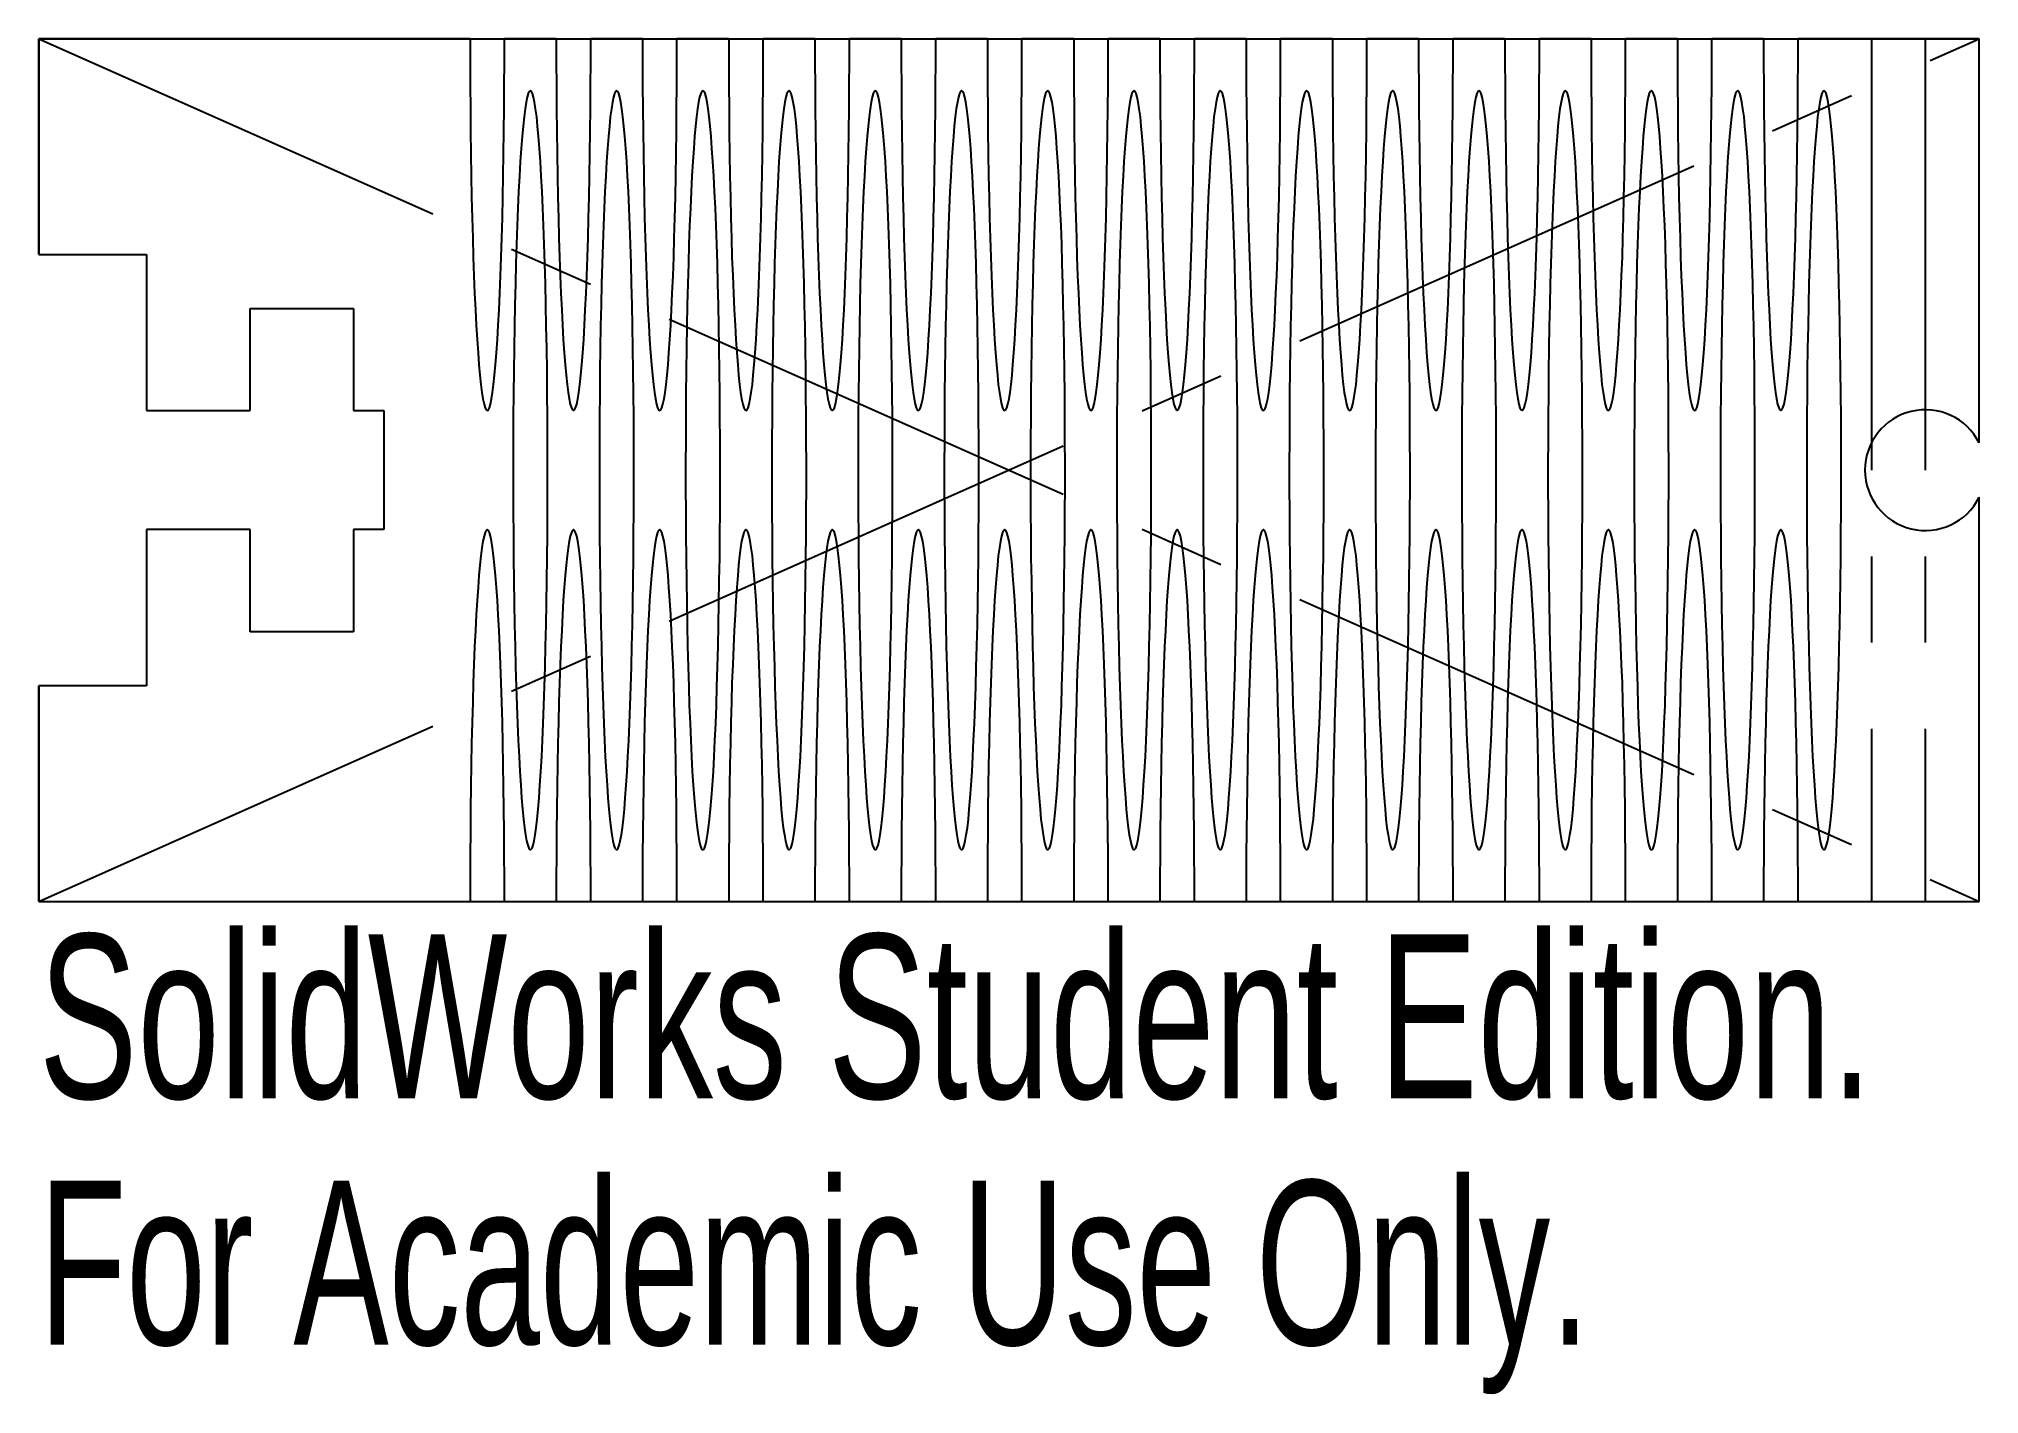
# Model space of a CAD drawing. Extents: x -1.12 to 1.12, y -1.07 to 0.5.
import ezdxf
from ezdxf.enums import TextEntityAlignment as Align

# ---------------------------------------------------------------- set-up
doc = ezdxf.new("R2010")
doc.units = 0
doc.header["$PDSIZE"] = -1
doc.linetypes.add('CENTERX2', pattern=[0.8, 0.5, -0.1, 0.1, -0.1])
doc.layers.get('0').update_dxf_attribs({"linetype": 'CONTINUOUS'})

msp = doc.modelspace()

# ---------------------------------------------------------------- texts
at = {"color": 7, "linetype": 'CONTINUOUS'}
for s, width, p in [('SolidWorks Student Edition.', 0.674074, (-1.125, -0.7854)), ('For Academic Use Only.', 0.652273, (-1.125, -1.0709))]:
    msp.add_text(s, height=0.1903, dxfattribs=dict(at, width=width)).set_placement(p, align=Align.BOTTOM_LEFT)

# ---------------------------------------------------------------- linework, layer by layer
at = {"color": 7, "linetype": 'CONTINUOUS'}
for p, q in [((-1.125, 0.5), (1.125, 0.5)), ((-1.125, 0.25), (-1.125, 0.5)), ((-1.125, 0.5), (-1.125, 0.25)), ((-0.625, 0.5), (-1.125, 0.5)), ((-0.525, 0.5), (-0.585, 0.5)), ((-0.425, 0.5), (-0.485, 0.5)), ((-0.325, 0.5), (-0.385, 0.5)), ((-0.225, 0.5), (-0.285, 0.5)), ((-0.125, 0.5), (-0.185, 0.5)), ((-0.025, 0.5), (-0.085, 0.5)), ((0.075, 0.5), (0.015, 0.5)), ((0.175, 0.5), (0.115, 0.5)), ((0.275, 0.5), (0.215, 0.5)), ((0.375, 0.5), (0.315, 0.5)), ((0.475, 0.5), (0.415, 0.5)), ((0.575, 0.5), (0.515, 0.5)), ((0.675, 0.5), (0.615, 0.5)), ((0.775, 0.5), (0.715, 0.5)), ((0.875, 0.5), (0.815, 0.5)), ((1.125, 0.5), (0.915, 0.5)), ((1.125, 0.0315), (1.125, 0.5)), ((1.125, 0.0315), (1.125, 0.5)), ((-1.125, 0.25), (-1, 0.25)), ((-1.125, 0.25), (-1, 0.25)), ((-1, 0.25), (-1, 0.069)), ((-1, 0.25), (-1, 0.069)), ((-0.88, 0.069), (-0.88, 0.1875)), ((-0.88, 0.1875), (-0.76, 0.1875)), ((-0.88, 0.1875), (-0.76, 0.1875)), ((-0.88, 0.069), (-0.88, 0.1875)), ((-0.76, 0.1875), (-0.76, 0.069)), ((-0.76, 0.1875), (-0.76, 0.069)), ((-1, 0.069), (-0.88, 0.069)), ((-1, 0.069), (-0.88, 0.069)), ((-0.76, 0.069), (-0.725, 0.069)), ((-0.76, 0.069), (-0.725, 0.069)), ((-0.725, 0.069), (-0.725, -0.069)), ((-0.725, 0.069), (-0.725, -0.069)), ((1.125, -0.5), (1.125, -0.0315)), ((1.125, -0.5), (1.125, -0.0315)), ((-0.88, -0.069), (-1, -0.069)), ((-1, -0.069), (-1, -0.25)), ((-1, -0.069), (-1, -0.25)), ((-0.88, -0.069), (-1, -0.069)), ((-0.88, -0.1875), (-0.88, -0.069)), ((-0.88, -0.1875), (-0.88, -0.069)), ((-0.725, -0.069), (-0.76, -0.069)), ((-0.76, -0.069), (-0.76, -0.1875)), ((-0.76, -0.069), (-0.76, -0.1875)), ((-0.725, -0.069), (-0.76, -0.069)), ((-0.76, -0.1875), (-0.88, -0.1875)), ((-0.76, -0.1875), (-0.88, -0.1875)), ((-1.125, -0.5), (-1.125, -0.25)), ((-1, -0.25), (-1.125, -0.25)), ((-1.125, -0.25), (-1.125, -0.5)), ((-1, -0.25), (-1.125, -0.25)), ((-1.125, -0.5), (1.125, -0.5)), ((-1.125, -0.5), (-0.625, -0.5)), ((-0.585, -0.5), (-0.525, -0.5)), ((-0.485, -0.5), (-0.425, -0.5)), ((-0.385, -0.5), (-0.325, -0.5)), ((-0.285, -0.5), (-0.225, -0.5)), ((-0.185, -0.5), (-0.125, -0.5)), ((-0.085, -0.5), (-0.025, -0.5)), ((0.015, -0.5), (0.075, -0.5)), ((0.115, -0.5), (0.175, -0.5)), ((0.215, -0.5), (0.275, -0.5)), ((0.315, -0.5), (0.375, -0.5)), ((0.415, -0.5), (0.475, -0.5)), ((0.515, -0.5), (0.575, -0.5)), ((0.615, -0.5), (0.675, -0.5)), ((0.715, -0.5), (0.775, -0.5)), ((0.815, -0.5), (0.875, -0.5)), ((0.915, -0.5), (1.125, -0.5))]:
    msp.add_line(p, q, dxfattribs=at)
at = {"color": 7, "linetype": 'CENTERX2'}
for p, q in [((-1.125, -0.5), (1.125, 0.5)), ((-1.125, 0.5), (1.125, -0.5)), ((1, 0.5), (1, -0.5)), ((1.0625, 0.5), (1.0625, -0.5))]:
    msp.add_line(p, q, dxfattribs=at)
at = {"color": 7, "linetype": 'CONTINUOUS', "flags": 128}
for points in [[(-0.625, 0.5), (-0.625, 0.4729), (-0.6248, 0.446), (-0.6246, 0.4192), (-0.6244, 0.3928), (-0.624, 0.3668), (-0.6236, 0.3413), (-0.6231, 0.3165), (-0.6225, 0.2924), (-0.6219, 0.2691), (-0.6212, 0.2467), (-0.6204, 0.2253), (-0.6196, 0.205), (-0.6187, 0.1858), (-0.6177, 0.1679), (-0.6168, 0.1513), (-0.6157, 0.1361), (-0.6146, 0.1223), (-0.6135, 0.11), (-0.6124, 0.0993), (-0.6112, 0.0901), (-0.61, 0.0825), (-0.6087, 0.0766), (-0.6075, 0.0724), (-0.6063, 0.0699), (-0.605, 0.069), (-0.6037, 0.0699), (-0.6025, 0.0724), (-0.6013, 0.0766), (-0.6, 0.0825), (-0.5988, 0.0901), (-0.5976, 0.0993), (-0.5965, 0.11), (-0.5954, 0.1223), (-0.5943, 0.1361), (-0.5932, 0.1513), (-0.5923, 0.1679), (-0.5913, 0.1858), (-0.5904, 0.205), (-0.5896, 0.2253), (-0.5888, 0.2467), (-0.5881, 0.2691), (-0.5875, 0.2924), (-0.5869, 0.3165), (-0.5864, 0.3413), (-0.586, 0.3668), (-0.5856, 0.3928), (-0.5854, 0.4192), (-0.5852, 0.446), (-0.585, 0.4729), (-0.585, 0.5)], [(-0.525, 0.5), (-0.525, 0.4729), (-0.5248, 0.446), (-0.5246, 0.4192), (-0.5244, 0.3928), (-0.524, 0.3668), (-0.5236, 0.3413), (-0.5231, 0.3165), (-0.5225, 0.2924), (-0.5219, 0.2691), (-0.5212, 0.2467), (-0.5204, 0.2253), (-0.5196, 0.205), (-0.5187, 0.1858), (-0.5177, 0.1679), (-0.5168, 0.1513), (-0.5157, 0.1361), (-0.5146, 0.1223), (-0.5135, 0.11), (-0.5124, 0.0993), (-0.5112, 0.0901), (-0.51, 0.0825), (-0.5087, 0.0766), (-0.5075, 0.0724), (-0.5063, 0.0699), (-0.505, 0.069), (-0.5037, 0.0699), (-0.5025, 0.0724), (-0.5013, 0.0766), (-0.5, 0.0825), (-0.4988, 0.0901), (-0.4976, 0.0993), (-0.4965, 0.11), (-0.4954, 0.1223), (-0.4943, 0.1361), (-0.4932, 0.1513), (-0.4923, 0.1679), (-0.4913, 0.1858), (-0.4904, 0.205), (-0.4896, 0.2253), (-0.4888, 0.2467), (-0.4881, 0.2691), (-0.4875, 0.2924), (-0.4869, 0.3165), (-0.4864, 0.3413), (-0.486, 0.3668), (-0.4856, 0.3928), (-0.4854, 0.4192), (-0.4852, 0.446), (-0.485, 0.4729), (-0.485, 0.5)], [(-0.425, 0.5), (-0.425, 0.4729), (-0.4248, 0.446), (-0.4246, 0.4192), (-0.4244, 0.3928), (-0.424, 0.3668), (-0.4236, 0.3413), (-0.4231, 0.3165), (-0.4225, 0.2924), (-0.4219, 0.2691), (-0.4212, 0.2467), (-0.4204, 0.2253), (-0.4196, 0.205), (-0.4187, 0.1858), (-0.4177, 0.1679), (-0.4168, 0.1513), (-0.4157, 0.1361), (-0.4146, 0.1223), (-0.4135, 0.11), (-0.4124, 0.0993), (-0.4112, 0.0901), (-0.41, 0.0825), (-0.4087, 0.0766), (-0.4075, 0.0724), (-0.4063, 0.0699), (-0.405, 0.069), (-0.4037, 0.0699), (-0.4025, 0.0724), (-0.4013, 0.0766), (-0.4, 0.0825), (-0.3988, 0.0901), (-0.3976, 0.0993), (-0.3965, 0.11), (-0.3954, 0.1223), (-0.3943, 0.1361), (-0.3932, 0.1513), (-0.3923, 0.1679), (-0.3913, 0.1858), (-0.3904, 0.205), (-0.3896, 0.2253), (-0.3888, 0.2467), (-0.3881, 0.2691), (-0.3875, 0.2924), (-0.3869, 0.3165), (-0.3864, 0.3413), (-0.386, 0.3668), (-0.3856, 0.3928), (-0.3854, 0.4192), (-0.3852, 0.446), (-0.385, 0.4729), (-0.385, 0.5)], [(-0.325, 0.5), (-0.325, 0.4729), (-0.3248, 0.446), (-0.3246, 0.4192), (-0.3244, 0.3928), (-0.324, 0.3668), (-0.3236, 0.3413), (-0.3231, 0.3165), (-0.3225, 0.2924), (-0.3219, 0.2691), (-0.3212, 0.2467), (-0.3204, 0.2253), (-0.3196, 0.205), (-0.3187, 0.1858), (-0.3177, 0.1679), (-0.3168, 0.1513), (-0.3157, 0.1361), (-0.3146, 0.1223), (-0.3135, 0.11), (-0.3124, 0.0993), (-0.3112, 0.0901), (-0.31, 0.0825), (-0.3087, 0.0766), (-0.3075, 0.0724), (-0.3063, 0.0699), (-0.305, 0.069), (-0.3037, 0.0699), (-0.3025, 0.0724), (-0.3013, 0.0766), (-0.3, 0.0825), (-0.2988, 0.0901), (-0.2976, 0.0993), (-0.2965, 0.11), (-0.2954, 0.1223), (-0.2943, 0.1361), (-0.2932, 0.1513), (-0.2923, 0.1679), (-0.2913, 0.1858), (-0.2904, 0.205), (-0.2896, 0.2253), (-0.2888, 0.2467), (-0.2881, 0.2691), (-0.2875, 0.2924), (-0.2869, 0.3165), (-0.2864, 0.3413), (-0.286, 0.3668), (-0.2856, 0.3928), (-0.2854, 0.4192), (-0.2852, 0.446), (-0.285, 0.4729), (-0.285, 0.5)], [(-0.225, 0.5), (-0.225, 0.4729), (-0.2248, 0.446), (-0.2246, 0.4192), (-0.2244, 0.3928), (-0.224, 0.3668), (-0.2236, 0.3413), (-0.2231, 0.3165), (-0.2225, 0.2924), (-0.2219, 0.2691), (-0.2212, 0.2467), (-0.2204, 0.2253), (-0.2196, 0.205), (-0.2187, 0.1858), (-0.2177, 0.1679), (-0.2168, 0.1513), (-0.2157, 0.1361), (-0.2146, 0.1223), (-0.2135, 0.11), (-0.2124, 0.0993), (-0.2112, 0.0901), (-0.21, 0.0825), (-0.2087, 0.0766), (-0.2075, 0.0724), (-0.2063, 0.0699), (-0.205, 0.069), (-0.2037, 0.0699), (-0.2025, 0.0724), (-0.2013, 0.0766), (-0.2, 0.0825), (-0.1988, 0.0901), (-0.1976, 0.0993), (-0.1965, 0.11), (-0.1954, 0.1223), (-0.1943, 0.1361), (-0.1932, 0.1513), (-0.1923, 0.1679), (-0.1913, 0.1858), (-0.1904, 0.205), (-0.1896, 0.2253), (-0.1888, 0.2467), (-0.1881, 0.2691), (-0.1875, 0.2924), (-0.1869, 0.3165), (-0.1864, 0.3413), (-0.186, 0.3668), (-0.1856, 0.3928), (-0.1854, 0.4192), (-0.1852, 0.446), (-0.185, 0.4729), (-0.185, 0.5)], [(-0.125, 0.5), (-0.125, 0.4729), (-0.1248, 0.446), (-0.1246, 0.4192), (-0.1244, 0.3928), (-0.124, 0.3668), (-0.1236, 0.3413), (-0.1231, 0.3165), (-0.1225, 0.2924), (-0.1219, 0.2691), (-0.1212, 0.2467), (-0.1204, 0.2253), (-0.1196, 0.205), (-0.1187, 0.1858), (-0.1177, 0.1679), (-0.1168, 0.1513), (-0.1157, 0.1361), (-0.1146, 0.1223), (-0.1135, 0.11), (-0.1124, 0.0993), (-0.1112, 0.0901), (-0.11, 0.0825), (-0.1087, 0.0766), (-0.1075, 0.0724), (-0.1063, 0.0699), (-0.105, 0.069), (-0.1037, 0.0699), (-0.1025, 0.0724), (-0.1013, 0.0766), (-0.1, 0.0825), (-0.0988, 0.0901), (-0.0976, 0.0993), (-0.0965, 0.11), (-0.0954, 0.1223), (-0.0943, 0.1361), (-0.0932, 0.1513), (-0.0923, 0.1679), (-0.0913, 0.1858), (-0.0904, 0.205), (-0.0896, 0.2253), (-0.0888, 0.2467), (-0.0881, 0.2691), (-0.0875, 0.2924), (-0.0869, 0.3165), (-0.0864, 0.3413), (-0.086, 0.3668), (-0.0856, 0.3928), (-0.0854, 0.4192), (-0.0852, 0.446), (-0.085, 0.4729), (-0.085, 0.5)], [(-0.025, 0.5), (-0.025, 0.4729), (-0.0248, 0.446), (-0.0246, 0.4192), (-0.0244, 0.3928), (-0.024, 0.3668), (-0.0236, 0.3413), (-0.0231, 0.3165), (-0.0225, 0.2924), (-0.0219, 0.2691), (-0.0212, 0.2467), (-0.0204, 0.2253), (-0.0196, 0.205), (-0.0187, 0.1858), (-0.0177, 0.1679), (-0.0168, 0.1513), (-0.0157, 0.1361), (-0.0146, 0.1223), (-0.0135, 0.11), (-0.0124, 0.0993), (-0.0112, 0.0901), (-0.01, 0.0825), (-0.0087, 0.0766), (-0.0075, 0.0724), (-0.0063, 0.0699), (-0.005, 0.069), (-0.0037, 0.0699), (-0.0025, 0.0724), (-0.0013, 0.0766), (0, 0.0825), (0.0012, 0.0901), (0.0024, 0.0993), (0.0035, 0.11), (0.0046, 0.1223), (0.0057, 0.1361), (0.0068, 0.1513), (0.0077, 0.1679), (0.0087, 0.1858), (0.0096, 0.205), (0.0104, 0.2253), (0.0112, 0.2467), (0.0119, 0.2691), (0.0125, 0.2924), (0.0131, 0.3165), (0.0136, 0.3413), (0.014, 0.3668), (0.0144, 0.3928), (0.0146, 0.4192), (0.0148, 0.446), (0.015, 0.4729), (0.015, 0.5)], [(0.075, 0.5), (0.075, 0.4729), (0.0752, 0.446), (0.0754, 0.4192), (0.0756, 0.3928), (0.076, 0.3668), (0.0764, 0.3413), (0.0769, 0.3165), (0.0775, 0.2924), (0.0781, 0.2691), (0.0788, 0.2467), (0.0796, 0.2253), (0.0804, 0.205), (0.0813, 0.1858), (0.0823, 0.1679), (0.0832, 0.1513), (0.0843, 0.1361), (0.0854, 0.1223), (0.0865, 0.11), (0.0876, 0.0993), (0.0888, 0.0901), (0.09, 0.0825), (0.0913, 0.0766), (0.0925, 0.0724), (0.0937, 0.0699), (0.095, 0.069), (0.0963, 0.0699), (0.0975, 0.0724), (0.0987, 0.0766), (0.1, 0.0825), (0.1012, 0.0901), (0.1024, 0.0993), (0.1035, 0.11), (0.1046, 0.1223), (0.1057, 0.1361), (0.1068, 0.1513), (0.1077, 0.1679), (0.1087, 0.1858), (0.1096, 0.205), (0.1104, 0.2253), (0.1112, 0.2467), (0.1119, 0.2691), (0.1125, 0.2924), (0.1131, 0.3165), (0.1136, 0.3413), (0.114, 0.3668), (0.1144, 0.3928), (0.1146, 0.4192), (0.1148, 0.446), (0.115, 0.4729), (0.115, 0.5)], [(0.175, 0.5), (0.175, 0.4729), (0.1752, 0.446), (0.1754, 0.4192), (0.1756, 0.3928), (0.176, 0.3668), (0.1764, 0.3413), (0.1769, 0.3165), (0.1775, 0.2924), (0.1781, 0.2691), (0.1788, 0.2467), (0.1796, 0.2253), (0.1804, 0.205), (0.1813, 0.1858), (0.1823, 0.1679), (0.1832, 0.1513), (0.1843, 0.1361), (0.1854, 0.1223), (0.1865, 0.11), (0.1876, 0.0993), (0.1888, 0.0901), (0.19, 0.0825), (0.1913, 0.0766), (0.1925, 0.0724), (0.1937, 0.0699), (0.195, 0.069), (0.1963, 0.0699), (0.1975, 0.0724), (0.1987, 0.0766), (0.2, 0.0825), (0.2012, 0.0901), (0.2024, 0.0993), (0.2035, 0.11), (0.2046, 0.1223), (0.2057, 0.1361), (0.2068, 0.1513), (0.2077, 0.1679), (0.2087, 0.1858), (0.2096, 0.205), (0.2104, 0.2253), (0.2112, 0.2467), (0.2119, 0.2691), (0.2125, 0.2924), (0.2131, 0.3165), (0.2136, 0.3413), (0.214, 0.3668), (0.2144, 0.3928), (0.2146, 0.4192), (0.2148, 0.446), (0.215, 0.4729), (0.215, 0.5)], [(0.275, 0.5), (0.275, 0.4729), (0.2752, 0.446), (0.2754, 0.4192), (0.2756, 0.3928), (0.276, 0.3668), (0.2764, 0.3413), (0.2769, 0.3165), (0.2775, 0.2924), (0.2781, 0.2691), (0.2788, 0.2467), (0.2796, 0.2253), (0.2804, 0.205), (0.2813, 0.1858), (0.2823, 0.1679), (0.2832, 0.1513), (0.2843, 0.1361), (0.2854, 0.1223), (0.2865, 0.11), (0.2876, 0.0993), (0.2888, 0.0901), (0.29, 0.0825), (0.2913, 0.0766), (0.2925, 0.0724), (0.2937, 0.0699), (0.295, 0.069), (0.2963, 0.0699), (0.2975, 0.0724), (0.2987, 0.0766), (0.3, 0.0825), (0.3012, 0.0901), (0.3024, 0.0993), (0.3035, 0.11), (0.3046, 0.1223), (0.3057, 0.1361), (0.3068, 0.1513), (0.3077, 0.1679), (0.3087, 0.1858), (0.3096, 0.205), (0.3104, 0.2253), (0.3112, 0.2467), (0.3119, 0.2691), (0.3125, 0.2924), (0.3131, 0.3165), (0.3136, 0.3413), (0.314, 0.3668), (0.3144, 0.3928), (0.3146, 0.4192), (0.3148, 0.446), (0.315, 0.4729), (0.315, 0.5)], [(0.375, 0.5), (0.375, 0.4729), (0.3752, 0.446), (0.3754, 0.4192), (0.3756, 0.3928), (0.376, 0.3668), (0.3764, 0.3413), (0.3769, 0.3165), (0.3775, 0.2924), (0.3781, 0.2691), (0.3788, 0.2467), (0.3796, 0.2253), (0.3804, 0.205), (0.3813, 0.1858), (0.3823, 0.1679), (0.3832, 0.1513), (0.3843, 0.1361), (0.3854, 0.1223), (0.3865, 0.11), (0.3876, 0.0993), (0.3888, 0.0901), (0.39, 0.0825), (0.3913, 0.0766), (0.3925, 0.0724), (0.3937, 0.0699), (0.395, 0.069), (0.3963, 0.0699), (0.3975, 0.0724), (0.3987, 0.0766), (0.4, 0.0825), (0.4012, 0.0901), (0.4024, 0.0993), (0.4035, 0.11), (0.4046, 0.1223), (0.4057, 0.1361), (0.4068, 0.1513), (0.4077, 0.1679), (0.4087, 0.1858), (0.4096, 0.205), (0.4104, 0.2253), (0.4112, 0.2467), (0.4119, 0.2691), (0.4125, 0.2924), (0.4131, 0.3165), (0.4136, 0.3413), (0.414, 0.3668), (0.4144, 0.3928), (0.4146, 0.4192), (0.4148, 0.446), (0.415, 0.4729), (0.415, 0.5)], [(0.475, 0.5), (0.475, 0.4729), (0.4752, 0.446), (0.4754, 0.4192), (0.4756, 0.3928), (0.476, 0.3668), (0.4764, 0.3413), (0.4769, 0.3165), (0.4775, 0.2924), (0.4781, 0.2691), (0.4788, 0.2467), (0.4796, 0.2253), (0.4804, 0.205), (0.4813, 0.1858), (0.4823, 0.1679), (0.4832, 0.1513), (0.4843, 0.1361), (0.4854, 0.1223), (0.4865, 0.11), (0.4876, 0.0993), (0.4888, 0.0901), (0.49, 0.0825), (0.4913, 0.0766), (0.4925, 0.0724), (0.4937, 0.0699), (0.495, 0.069), (0.4963, 0.0699), (0.4975, 0.0724), (0.4987, 0.0766), (0.5, 0.0825), (0.5012, 0.0901), (0.5024, 0.0993), (0.5035, 0.11), (0.5046, 0.1223), (0.5057, 0.1361), (0.5068, 0.1513), (0.5077, 0.1679), (0.5087, 0.1858), (0.5096, 0.205), (0.5104, 0.2253), (0.5112, 0.2467), (0.5119, 0.2691), (0.5125, 0.2924), (0.5131, 0.3165), (0.5136, 0.3413), (0.514, 0.3668), (0.5144, 0.3928), (0.5146, 0.4192), (0.5148, 0.446), (0.515, 0.4729), (0.515, 0.5)], [(0.575, 0.5), (0.575, 0.4729), (0.5752, 0.446), (0.5754, 0.4192), (0.5756, 0.3928), (0.576, 0.3668), (0.5764, 0.3413), (0.5769, 0.3165), (0.5775, 0.2924), (0.5781, 0.2691), (0.5788, 0.2467), (0.5796, 0.2253), (0.5804, 0.205), (0.5813, 0.1858), (0.5823, 0.1679), (0.5832, 0.1513), (0.5843, 0.1361), (0.5854, 0.1223), (0.5865, 0.11), (0.5876, 0.0993), (0.5888, 0.0901), (0.59, 0.0825), (0.5913, 0.0766), (0.5925, 0.0724), (0.5937, 0.0699), (0.595, 0.069), (0.5963, 0.0699), (0.5975, 0.0724), (0.5987, 0.0766), (0.6, 0.0825), (0.6012, 0.0901), (0.6024, 0.0993), (0.6035, 0.11), (0.6046, 0.1223), (0.6057, 0.1361), (0.6068, 0.1513), (0.6077, 0.1679), (0.6087, 0.1858), (0.6096, 0.205), (0.6104, 0.2253), (0.6112, 0.2467), (0.6119, 0.2691), (0.6125, 0.2924), (0.6131, 0.3165), (0.6136, 0.3413), (0.614, 0.3668), (0.6144, 0.3928), (0.6146, 0.4192), (0.6148, 0.446), (0.615, 0.4729), (0.615, 0.5)], [(0.675, 0.5), (0.675, 0.4729), (0.6752, 0.446), (0.6754, 0.4192), (0.6756, 0.3928), (0.676, 0.3668), (0.6764, 0.3413), (0.6769, 0.3165), (0.6775, 0.2924), (0.6781, 0.2691), (0.6788, 0.2467), (0.6796, 0.2253), (0.6804, 0.205), (0.6813, 0.1858), (0.6823, 0.1679), (0.6832, 0.1513), (0.6843, 0.1361), (0.6854, 0.1223), (0.6865, 0.11), (0.6876, 0.0993), (0.6888, 0.0901), (0.69, 0.0825), (0.6913, 0.0766), (0.6925, 0.0724), (0.6937, 0.0699), (0.695, 0.069), (0.6963, 0.0699), (0.6975, 0.0724), (0.6987, 0.0766), (0.7, 0.0825), (0.7012, 0.0901), (0.7024, 0.0993), (0.7035, 0.11), (0.7046, 0.1223), (0.7057, 0.1361), (0.7068, 0.1513), (0.7077, 0.1679), (0.7087, 0.1858), (0.7096, 0.205), (0.7104, 0.2253), (0.7112, 0.2467), (0.7119, 0.2691), (0.7125, 0.2924), (0.7131, 0.3165), (0.7136, 0.3413), (0.714, 0.3668), (0.7144, 0.3928), (0.7146, 0.4192), (0.7148, 0.446), (0.715, 0.4729), (0.715, 0.5)], [(0.775, 0.5), (0.775, 0.4729), (0.7752, 0.446), (0.7754, 0.4192), (0.7756, 0.3928), (0.776, 0.3668), (0.7764, 0.3413), (0.7769, 0.3165), (0.7775, 0.2924), (0.7781, 0.2691), (0.7788, 0.2467), (0.7796, 0.2253), (0.7804, 0.205), (0.7813, 0.1858), (0.7823, 0.1679), (0.7832, 0.1513), (0.7843, 0.1361), (0.7854, 0.1223), (0.7865, 0.11), (0.7876, 0.0993), (0.7888, 0.0901), (0.79, 0.0825), (0.7913, 0.0766), (0.7925, 0.0724), (0.7937, 0.0699), (0.795, 0.069), (0.7963, 0.0699), (0.7975, 0.0724), (0.7987, 0.0766), (0.8, 0.0825), (0.8012, 0.0901), (0.8024, 0.0993), (0.8035, 0.11), (0.8046, 0.1223), (0.8057, 0.1361), (0.8068, 0.1513), (0.8077, 0.1679), (0.8087, 0.1858), (0.8096, 0.205), (0.8104, 0.2253), (0.8112, 0.2467), (0.8119, 0.2691), (0.8125, 0.2924), (0.8131, 0.3165), (0.8136, 0.3413), (0.814, 0.3668), (0.8144, 0.3928), (0.8146, 0.4192), (0.8148, 0.446), (0.815, 0.4729), (0.815, 0.5)], [(0.875, 0.5), (0.875, 0.4729), (0.8752, 0.446), (0.8754, 0.4192), (0.8756, 0.3928), (0.876, 0.3668), (0.8764, 0.3413), (0.8769, 0.3165), (0.8775, 0.2924), (0.8781, 0.2691), (0.8788, 0.2467), (0.8796, 0.2253), (0.8804, 0.205), (0.8813, 0.1858), (0.8823, 0.1679), (0.8832, 0.1513), (0.8843, 0.1361), (0.8854, 0.1223), (0.8865, 0.11), (0.8876, 0.0993), (0.8888, 0.0901), (0.89, 0.0825), (0.8913, 0.0766), (0.8925, 0.0724), (0.8937, 0.0699), (0.895, 0.069), (0.8963, 0.0699), (0.8975, 0.0724), (0.8987, 0.0766), (0.9, 0.0825), (0.9012, 0.0901), (0.9024, 0.0993), (0.9035, 0.11), (0.9046, 0.1223), (0.9057, 0.1361), (0.9068, 0.1513), (0.9077, 0.1679), (0.9087, 0.1858), (0.9096, 0.205), (0.9104, 0.2253), (0.9112, 0.2467), (0.9119, 0.2691), (0.9125, 0.2924), (0.9131, 0.3165), (0.9136, 0.3413), (0.914, 0.3668), (0.9144, 0.3928), (0.9146, 0.4192), (0.9148, 0.446), (0.915, 0.4729), (0.915, 0.5)], [(-0.555, 0.44), (-0.5562, 0.4391), (-0.5575, 0.4366), (-0.5587, 0.4324), (-0.5599, 0.4264), (-0.5611, 0.4189), (-0.5623, 0.4097), (-0.5634, 0.3989), (-0.5645, 0.3866), (-0.5656, 0.3728), (-0.5667, 0.3576), (-0.5676, 0.3409), (-0.5686, 0.323), (-0.5695, 0.3038), (-0.5703, 0.2834), (-0.5711, 0.2619), (-0.5718, 0.2394), (-0.5724, 0.216), (-0.573, 0.1918), (-0.5735, 0.1668), (-0.5739, 0.1412), (-0.5743, 0.115), (-0.5746, 0.0884), (-0.5748, 0.0614), (-0.5749, 0.0342), (-0.575, 0.0068), (-0.575, -0.0205), (-0.5749, -0.0478), (-0.5747, -0.0749), (-0.5745, -0.1017), (-0.5741, -0.1281), (-0.5737, -0.1541), (-0.5733, -0.1794), (-0.5727, -0.204), (-0.5721, -0.2279), (-0.5714, -0.2508), (-0.5707, -0.2728), (-0.5699, -0.2937), (-0.569, -0.3135), (-0.5681, -0.3321), (-0.5672, -0.3494), (-0.5661, -0.3654), (-0.5651, -0.3799), (-0.564, -0.393), (-0.5629, -0.4045), (-0.5617, -0.4145), (-0.5605, -0.4229), (-0.5593, -0.4296), (-0.5581, -0.4347), (-0.5569, -0.4381), (-0.5556, -0.4398), (-0.5544, -0.4398), (-0.5531, -0.4381), (-0.5519, -0.4347), (-0.5507, -0.4296), (-0.5495, -0.4229), (-0.5483, -0.4145), (-0.5471, -0.4045), (-0.546, -0.393), (-0.5449, -0.3799), (-0.5439, -0.3654), (-0.5428, -0.3494), (-0.5419, -0.3321), (-0.541, -0.3135), (-0.5401, -0.2937), (-0.5393, -0.2728), (-0.5386, -0.2508), (-0.5379, -0.2279), (-0.5373, -0.204), (-0.5367, -0.1794), (-0.5363, -0.1541), (-0.5359, -0.1281), (-0.5355, -0.1017), (-0.5353, -0.0749), (-0.5351, -0.0478), (-0.535, -0.0205), (-0.535, 0.0068), (-0.5351, 0.0342), (-0.5352, 0.0614), (-0.5354, 0.0884), (-0.5357, 0.115), (-0.5361, 0.1412), (-0.5365, 0.1668), (-0.537, 0.1918), (-0.5376, 0.216), (-0.5382, 0.2394), (-0.5389, 0.2619), (-0.5397, 0.2834), (-0.5405, 0.3038), (-0.5414, 0.323), (-0.5424, 0.3409), (-0.5433, 0.3576), (-0.5444, 0.3728), (-0.5455, 0.3866), (-0.5466, 0.3989), (-0.5477, 0.4097), (-0.5489, 0.4189), (-0.5501, 0.4264), (-0.5513, 0.4324), (-0.5525, 0.4366), (-0.5538, 0.4391), (-0.555, 0.44)], [(-0.455, 0.44), (-0.4562, 0.4391), (-0.4575, 0.4366), (-0.4587, 0.4324), (-0.4599, 0.4264), (-0.4611, 0.4189), (-0.4623, 0.4097), (-0.4634, 0.3989), (-0.4645, 0.3866), (-0.4656, 0.3728), (-0.4667, 0.3576), (-0.4676, 0.3409), (-0.4686, 0.323), (-0.4695, 0.3038), (-0.4703, 0.2834), (-0.4711, 0.2619), (-0.4718, 0.2394), (-0.4724, 0.216), (-0.473, 0.1918), (-0.4735, 0.1668), (-0.4739, 0.1412), (-0.4743, 0.115), (-0.4746, 0.0884), (-0.4748, 0.0614), (-0.4749, 0.0342), (-0.475, 0.0068), (-0.475, -0.0205), (-0.4749, -0.0478), (-0.4747, -0.0749), (-0.4745, -0.1017), (-0.4741, -0.1281), (-0.4737, -0.1541), (-0.4733, -0.1794), (-0.4727, -0.204), (-0.4721, -0.2279), (-0.4714, -0.2508), (-0.4707, -0.2728), (-0.4699, -0.2937), (-0.469, -0.3135), (-0.4681, -0.3321), (-0.4672, -0.3494), (-0.4661, -0.3654), (-0.4651, -0.3799), (-0.464, -0.393), (-0.4629, -0.4045), (-0.4617, -0.4145), (-0.4605, -0.4229), (-0.4593, -0.4296), (-0.4581, -0.4347), (-0.4569, -0.4381), (-0.4556, -0.4398), (-0.4544, -0.4398), (-0.4531, -0.4381), (-0.4519, -0.4347), (-0.4507, -0.4296), (-0.4495, -0.4229), (-0.4483, -0.4145), (-0.4471, -0.4045), (-0.446, -0.393), (-0.4449, -0.3799), (-0.4439, -0.3654), (-0.4428, -0.3494), (-0.4419, -0.3321), (-0.441, -0.3135), (-0.4401, -0.2937), (-0.4393, -0.2728), (-0.4386, -0.2508), (-0.4379, -0.2279), (-0.4373, -0.204), (-0.4367, -0.1794), (-0.4363, -0.1541), (-0.4359, -0.1281), (-0.4355, -0.1017), (-0.4353, -0.0749), (-0.4351, -0.0478), (-0.435, -0.0205), (-0.435, 0.0068), (-0.4351, 0.0342), (-0.4352, 0.0614), (-0.4354, 0.0884), (-0.4357, 0.115), (-0.4361, 0.1412), (-0.4365, 0.1668), (-0.437, 0.1918), (-0.4376, 0.216), (-0.4382, 0.2394), (-0.4389, 0.2619), (-0.4397, 0.2834), (-0.4405, 0.3038), (-0.4414, 0.323), (-0.4424, 0.3409), (-0.4433, 0.3576), (-0.4444, 0.3728), (-0.4455, 0.3866), (-0.4466, 0.3989), (-0.4477, 0.4097), (-0.4489, 0.4189), (-0.4501, 0.4264), (-0.4513, 0.4324), (-0.4525, 0.4366), (-0.4538, 0.4391), (-0.455, 0.44)], [(-0.355, 0.44), (-0.3562, 0.4391), (-0.3575, 0.4366), (-0.3587, 0.4324), (-0.3599, 0.4264), (-0.3611, 0.4189), (-0.3623, 0.4097), (-0.3634, 0.3989), (-0.3645, 0.3866), (-0.3656, 0.3728), (-0.3667, 0.3576), (-0.3676, 0.3409), (-0.3686, 0.323), (-0.3695, 0.3038), (-0.3703, 0.2834), (-0.3711, 0.2619), (-0.3718, 0.2394), (-0.3724, 0.216), (-0.373, 0.1918), (-0.3735, 0.1668), (-0.3739, 0.1412), (-0.3743, 0.115), (-0.3746, 0.0884), (-0.3748, 0.0614), (-0.3749, 0.0342), (-0.375, 0.0068), (-0.375, -0.0205), (-0.3749, -0.0478), (-0.3747, -0.0749), (-0.3745, -0.1017), (-0.3741, -0.1281), (-0.3737, -0.1541), (-0.3733, -0.1794), (-0.3727, -0.204), (-0.3721, -0.2279), (-0.3714, -0.2508), (-0.3707, -0.2728), (-0.3699, -0.2937), (-0.369, -0.3135), (-0.3681, -0.3321), (-0.3672, -0.3494), (-0.3661, -0.3654), (-0.3651, -0.3799), (-0.364, -0.393), (-0.3629, -0.4045), (-0.3617, -0.4145), (-0.3605, -0.4229), (-0.3593, -0.4296), (-0.3581, -0.4347), (-0.3569, -0.4381), (-0.3556, -0.4398), (-0.3544, -0.4398), (-0.3531, -0.4381), (-0.3519, -0.4347), (-0.3507, -0.4296), (-0.3495, -0.4229), (-0.3483, -0.4145), (-0.3471, -0.4045), (-0.346, -0.393), (-0.3449, -0.3799), (-0.3439, -0.3654), (-0.3428, -0.3494), (-0.3419, -0.3321), (-0.341, -0.3135), (-0.3401, -0.2937), (-0.3393, -0.2728), (-0.3386, -0.2508), (-0.3379, -0.2279), (-0.3373, -0.204), (-0.3367, -0.1794), (-0.3363, -0.1541), (-0.3359, -0.1281), (-0.3355, -0.1017), (-0.3353, -0.0749), (-0.3351, -0.0478), (-0.335, -0.0205), (-0.335, 0.0068), (-0.3351, 0.0342), (-0.3352, 0.0614), (-0.3354, 0.0884), (-0.3357, 0.115), (-0.3361, 0.1412), (-0.3365, 0.1668), (-0.337, 0.1918), (-0.3376, 0.216), (-0.3382, 0.2394), (-0.3389, 0.2619), (-0.3397, 0.2834), (-0.3405, 0.3038), (-0.3414, 0.323), (-0.3424, 0.3409), (-0.3433, 0.3576), (-0.3444, 0.3728), (-0.3455, 0.3866), (-0.3466, 0.3989), (-0.3477, 0.4097), (-0.3489, 0.4189), (-0.3501, 0.4264), (-0.3513, 0.4324), (-0.3525, 0.4366), (-0.3538, 0.4391), (-0.355, 0.44)], [(-0.255, 0.44), (-0.2562, 0.4391), (-0.2575, 0.4366), (-0.2587, 0.4324), (-0.2599, 0.4264), (-0.2611, 0.4189), (-0.2623, 0.4097), (-0.2634, 0.3989), (-0.2645, 0.3866), (-0.2656, 0.3728), (-0.2667, 0.3576), (-0.2676, 0.3409), (-0.2686, 0.323), (-0.2695, 0.3038), (-0.2703, 0.2834), (-0.2711, 0.2619), (-0.2718, 0.2394), (-0.2724, 0.216), (-0.273, 0.1918), (-0.2735, 0.1668), (-0.2739, 0.1412), (-0.2743, 0.115), (-0.2746, 0.0884), (-0.2748, 0.0614), (-0.2749, 0.0342), (-0.275, 0.0068), (-0.275, -0.0205), (-0.2749, -0.0478), (-0.2747, -0.0749), (-0.2745, -0.1017), (-0.2741, -0.1281), (-0.2737, -0.1541), (-0.2733, -0.1794), (-0.2727, -0.204), (-0.2721, -0.2279), (-0.2714, -0.2508), (-0.2707, -0.2728), (-0.2699, -0.2937), (-0.269, -0.3135), (-0.2681, -0.3321), (-0.2672, -0.3494), (-0.2661, -0.3654), (-0.2651, -0.3799), (-0.264, -0.393), (-0.2629, -0.4045), (-0.2617, -0.4145), (-0.2605, -0.4229), (-0.2593, -0.4296), (-0.2581, -0.4347), (-0.2569, -0.4381), (-0.2556, -0.4398), (-0.2544, -0.4398), (-0.2531, -0.4381), (-0.2519, -0.4347), (-0.2507, -0.4296), (-0.2495, -0.4229), (-0.2483, -0.4145), (-0.2471, -0.4045), (-0.246, -0.393), (-0.2449, -0.3799), (-0.2439, -0.3654), (-0.2428, -0.3494), (-0.2419, -0.3321), (-0.241, -0.3135), (-0.2401, -0.2937), (-0.2393, -0.2728), (-0.2386, -0.2508), (-0.2379, -0.2279), (-0.2373, -0.204), (-0.2367, -0.1794), (-0.2363, -0.1541), (-0.2359, -0.1281), (-0.2355, -0.1017), (-0.2353, -0.0749), (-0.2351, -0.0478), (-0.235, -0.0205), (-0.235, 0.0068), (-0.2351, 0.0342), (-0.2352, 0.0614), (-0.2354, 0.0884), (-0.2357, 0.115), (-0.2361, 0.1412), (-0.2365, 0.1668), (-0.237, 0.1918), (-0.2376, 0.216), (-0.2382, 0.2394), (-0.2389, 0.2619), (-0.2397, 0.2834), (-0.2405, 0.3038), (-0.2414, 0.323), (-0.2424, 0.3409), (-0.2433, 0.3576), (-0.2444, 0.3728), (-0.2455, 0.3866), (-0.2466, 0.3989), (-0.2477, 0.4097), (-0.2489, 0.4189), (-0.2501, 0.4264), (-0.2513, 0.4324), (-0.2525, 0.4366), (-0.2538, 0.4391), (-0.255, 0.44)], [(-0.155, 0.44), (-0.1562, 0.4391), (-0.1575, 0.4366), (-0.1587, 0.4324), (-0.1599, 0.4264), (-0.1611, 0.4189), (-0.1623, 0.4097), (-0.1634, 0.3989), (-0.1645, 0.3866), (-0.1656, 0.3728), (-0.1667, 0.3576), (-0.1676, 0.3409), (-0.1686, 0.323), (-0.1695, 0.3038), (-0.1703, 0.2834), (-0.1711, 0.2619), (-0.1718, 0.2394), (-0.1724, 0.216), (-0.173, 0.1918), (-0.1735, 0.1668), (-0.1739, 0.1412), (-0.1743, 0.115), (-0.1746, 0.0884), (-0.1748, 0.0614), (-0.1749, 0.0342), (-0.175, 0.0068), (-0.175, -0.0205), (-0.1749, -0.0478), (-0.1747, -0.0749), (-0.1745, -0.1017), (-0.1741, -0.1281), (-0.1737, -0.1541), (-0.1733, -0.1794), (-0.1727, -0.204), (-0.1721, -0.2279), (-0.1714, -0.2508), (-0.1707, -0.2728), (-0.1699, -0.2937), (-0.169, -0.3135), (-0.1681, -0.3321), (-0.1672, -0.3494), (-0.1661, -0.3654), (-0.1651, -0.3799), (-0.164, -0.393), (-0.1629, -0.4045), (-0.1617, -0.4145), (-0.1605, -0.4229), (-0.1593, -0.4296), (-0.1581, -0.4347), (-0.1569, -0.4381), (-0.1556, -0.4398), (-0.1544, -0.4398), (-0.1531, -0.4381), (-0.1519, -0.4347), (-0.1507, -0.4296), (-0.1495, -0.4229), (-0.1483, -0.4145), (-0.1471, -0.4045), (-0.146, -0.393), (-0.1449, -0.3799), (-0.1439, -0.3654), (-0.1428, -0.3494), (-0.1419, -0.3321), (-0.141, -0.3135), (-0.1401, -0.2937), (-0.1393, -0.2728), (-0.1386, -0.2508), (-0.1379, -0.2279), (-0.1373, -0.204), (-0.1367, -0.1794), (-0.1363, -0.1541), (-0.1359, -0.1281), (-0.1355, -0.1017), (-0.1353, -0.0749), (-0.1351, -0.0478), (-0.135, -0.0205), (-0.135, 0.0068), (-0.1351, 0.0342), (-0.1352, 0.0614), (-0.1354, 0.0884), (-0.1357, 0.115), (-0.1361, 0.1412), (-0.1365, 0.1668), (-0.137, 0.1918), (-0.1376, 0.216), (-0.1382, 0.2394), (-0.1389, 0.2619), (-0.1397, 0.2834), (-0.1405, 0.3038), (-0.1414, 0.323), (-0.1424, 0.3409), (-0.1433, 0.3576), (-0.1444, 0.3728), (-0.1455, 0.3866), (-0.1466, 0.3989), (-0.1477, 0.4097), (-0.1489, 0.4189), (-0.1501, 0.4264), (-0.1513, 0.4324), (-0.1525, 0.4366), (-0.1538, 0.4391), (-0.155, 0.44)], [(-0.055, 0.44), (-0.0562, 0.4391), (-0.0575, 0.4366), (-0.0587, 0.4324), (-0.0599, 0.4264), (-0.0611, 0.4189), (-0.0623, 0.4097), (-0.0634, 0.3989), (-0.0645, 0.3866), (-0.0656, 0.3728), (-0.0667, 0.3576), (-0.0676, 0.3409), (-0.0686, 0.323), (-0.0695, 0.3038), (-0.0703, 0.2834), (-0.0711, 0.2619), (-0.0718, 0.2394), (-0.0724, 0.216), (-0.073, 0.1918), (-0.0735, 0.1668), (-0.0739, 0.1412), (-0.0743, 0.115), (-0.0746, 0.0884), (-0.0748, 0.0614), (-0.0749, 0.0342), (-0.075, 0.0068), (-0.075, -0.0205), (-0.0749, -0.0478), (-0.0747, -0.0749), (-0.0745, -0.1017), (-0.0741, -0.1281), (-0.0737, -0.1541), (-0.0733, -0.1794), (-0.0727, -0.204), (-0.0721, -0.2279), (-0.0714, -0.2508), (-0.0707, -0.2728), (-0.0699, -0.2937), (-0.069, -0.3135), (-0.0681, -0.3321), (-0.0672, -0.3494), (-0.0661, -0.3654), (-0.0651, -0.3799), (-0.064, -0.393), (-0.0629, -0.4045), (-0.0617, -0.4145), (-0.0605, -0.4229), (-0.0593, -0.4296), (-0.0581, -0.4347), (-0.0569, -0.4381), (-0.0556, -0.4398), (-0.0544, -0.4398), (-0.0531, -0.4381), (-0.0519, -0.4347), (-0.0507, -0.4296), (-0.0495, -0.4229), (-0.0483, -0.4145), (-0.0471, -0.4045), (-0.046, -0.393), (-0.0449, -0.3799), (-0.0439, -0.3654), (-0.0428, -0.3494), (-0.0419, -0.3321), (-0.041, -0.3135), (-0.0401, -0.2937), (-0.0393, -0.2728), (-0.0386, -0.2508), (-0.0379, -0.2279), (-0.0373, -0.204), (-0.0367, -0.1794), (-0.0363, -0.1541), (-0.0359, -0.1281), (-0.0355, -0.1017), (-0.0353, -0.0749), (-0.0351, -0.0478), (-0.035, -0.0205), (-0.035, 0.0068), (-0.0351, 0.0342), (-0.0352, 0.0614), (-0.0354, 0.0884), (-0.0357, 0.115), (-0.0361, 0.1412), (-0.0365, 0.1668), (-0.037, 0.1918), (-0.0376, 0.216), (-0.0382, 0.2394), (-0.0389, 0.2619), (-0.0397, 0.2834), (-0.0405, 0.3038), (-0.0414, 0.323), (-0.0424, 0.3409), (-0.0433, 0.3576), (-0.0444, 0.3728), (-0.0455, 0.3866), (-0.0466, 0.3989), (-0.0477, 0.4097), (-0.0489, 0.4189), (-0.0501, 0.4264), (-0.0513, 0.4324), (-0.0525, 0.4366), (-0.0538, 0.4391), (-0.055, 0.44)], [(0.045, 0.44), (0.0438, 0.4391), (0.0425, 0.4366), (0.0413, 0.4324), (0.0401, 0.4264), (0.0389, 0.4189), (0.0377, 0.4097), (0.0366, 0.3989), (0.0355, 0.3866), (0.0344, 0.3728), (0.0333, 0.3576), (0.0324, 0.3409), (0.0314, 0.323), (0.0305, 0.3038), (0.0297, 0.2834), (0.0289, 0.2619), (0.0282, 0.2394), (0.0276, 0.216), (0.027, 0.1918), (0.0265, 0.1668), (0.0261, 0.1412), (0.0257, 0.115), (0.0254, 0.0884), (0.0252, 0.0614), (0.0251, 0.0342), (0.025, 0.0068), (0.025, -0.0205), (0.0251, -0.0478), (0.0253, -0.0749), (0.0255, -0.1017), (0.0259, -0.1281), (0.0263, -0.1541), (0.0267, -0.1794), (0.0273, -0.204), (0.0279, -0.2279), (0.0286, -0.2508), (0.0293, -0.2728), (0.0301, -0.2937), (0.031, -0.3135), (0.0319, -0.3321), (0.0328, -0.3494), (0.0339, -0.3654), (0.0349, -0.3799), (0.036, -0.393), (0.0371, -0.4045), (0.0383, -0.4145), (0.0395, -0.4229), (0.0407, -0.4296), (0.0419, -0.4347), (0.0431, -0.4381), (0.0444, -0.4398), (0.0456, -0.4398), (0.0469, -0.4381), (0.0481, -0.4347), (0.0493, -0.4296), (0.0505, -0.4229), (0.0517, -0.4145), (0.0529, -0.4045), (0.054, -0.393), (0.0551, -0.3799), (0.0561, -0.3654), (0.0572, -0.3494), (0.0581, -0.3321), (0.059, -0.3135), (0.0599, -0.2937), (0.0607, -0.2728), (0.0614, -0.2508), (0.0621, -0.2279), (0.0627, -0.204), (0.0633, -0.1794), (0.0637, -0.1541), (0.0641, -0.1281), (0.0645, -0.1017), (0.0647, -0.0749), (0.0649, -0.0478), (0.065, -0.0205), (0.065, 0.0068), (0.0649, 0.0342), (0.0648, 0.0614), (0.0646, 0.0884), (0.0643, 0.115), (0.0639, 0.1412), (0.0635, 0.1668), (0.063, 0.1918), (0.0624, 0.216), (0.0618, 0.2394), (0.0611, 0.2619), (0.0603, 0.2834), (0.0595, 0.3038), (0.0586, 0.323), (0.0576, 0.3409), (0.0567, 0.3576), (0.0556, 0.3728), (0.0545, 0.3866), (0.0534, 0.3989), (0.0523, 0.4097), (0.0511, 0.4189), (0.0499, 0.4264), (0.0487, 0.4324), (0.0475, 0.4366), (0.0462, 0.4391), (0.045, 0.44)], [(0.145, 0.44), (0.1438, 0.4391), (0.1425, 0.4366), (0.1413, 0.4324), (0.1401, 0.4264), (0.1389, 0.4189), (0.1377, 0.4097), (0.1366, 0.3989), (0.1355, 0.3866), (0.1344, 0.3728), (0.1333, 0.3576), (0.1324, 0.3409), (0.1314, 0.323), (0.1305, 0.3038), (0.1297, 0.2834), (0.1289, 0.2619), (0.1282, 0.2394), (0.1276, 0.216), (0.127, 0.1918), (0.1265, 0.1668), (0.1261, 0.1412), (0.1257, 0.115), (0.1254, 0.0884), (0.1252, 0.0614), (0.1251, 0.0342), (0.125, 0.0068), (0.125, -0.0205), (0.1251, -0.0478), (0.1253, -0.0749), (0.1255, -0.1017), (0.1259, -0.1281), (0.1263, -0.1541), (0.1267, -0.1794), (0.1273, -0.204), (0.1279, -0.2279), (0.1286, -0.2508), (0.1293, -0.2728), (0.1301, -0.2937), (0.131, -0.3135), (0.1319, -0.3321), (0.1328, -0.3494), (0.1339, -0.3654), (0.1349, -0.3799), (0.136, -0.393), (0.1371, -0.4045), (0.1383, -0.4145), (0.1395, -0.4229), (0.1407, -0.4296), (0.1419, -0.4347), (0.1431, -0.4381), (0.1444, -0.4398), (0.1456, -0.4398), (0.1469, -0.4381), (0.1481, -0.4347), (0.1493, -0.4296), (0.1505, -0.4229), (0.1517, -0.4145), (0.1529, -0.4045), (0.154, -0.393), (0.1551, -0.3799), (0.1561, -0.3654), (0.1572, -0.3494), (0.1581, -0.3321), (0.159, -0.3135), (0.1599, -0.2937), (0.1607, -0.2728), (0.1614, -0.2508), (0.1621, -0.2279), (0.1627, -0.204), (0.1633, -0.1794), (0.1637, -0.1541), (0.1641, -0.1281), (0.1645, -0.1017), (0.1647, -0.0749), (0.1649, -0.0478), (0.165, -0.0205), (0.165, 0.0068), (0.1649, 0.0342), (0.1648, 0.0614), (0.1646, 0.0884), (0.1643, 0.115), (0.1639, 0.1412), (0.1635, 0.1668), (0.163, 0.1918), (0.1624, 0.216), (0.1618, 0.2394), (0.1611, 0.2619), (0.1603, 0.2834), (0.1595, 0.3038), (0.1586, 0.323), (0.1576, 0.3409), (0.1567, 0.3576), (0.1556, 0.3728), (0.1545, 0.3866), (0.1534, 0.3989), (0.1523, 0.4097), (0.1511, 0.4189), (0.1499, 0.4264), (0.1487, 0.4324), (0.1475, 0.4366), (0.1462, 0.4391), (0.145, 0.44)], [(0.245, 0.44), (0.2438, 0.4391), (0.2425, 0.4366), (0.2413, 0.4324), (0.2401, 0.4264), (0.2389, 0.4189), (0.2377, 0.4097), (0.2366, 0.3989), (0.2355, 0.3866), (0.2344, 0.3728), (0.2333, 0.3576), (0.2324, 0.3409), (0.2314, 0.323), (0.2305, 0.3038), (0.2297, 0.2834), (0.2289, 0.2619), (0.2282, 0.2394), (0.2276, 0.216), (0.227, 0.1918), (0.2265, 0.1668), (0.2261, 0.1412), (0.2257, 0.115), (0.2254, 0.0884), (0.2252, 0.0614), (0.2251, 0.0342), (0.225, 0.0068), (0.225, -0.0205), (0.2251, -0.0478), (0.2253, -0.0749), (0.2255, -0.1017), (0.2259, -0.1281), (0.2263, -0.1541), (0.2267, -0.1794), (0.2273, -0.204), (0.2279, -0.2279), (0.2286, -0.2508), (0.2293, -0.2728), (0.2301, -0.2937), (0.231, -0.3135), (0.2319, -0.3321), (0.2328, -0.3494), (0.2339, -0.3654), (0.2349, -0.3799), (0.236, -0.393), (0.2371, -0.4045), (0.2383, -0.4145), (0.2395, -0.4229), (0.2407, -0.4296), (0.2419, -0.4347), (0.2431, -0.4381), (0.2444, -0.4398), (0.2456, -0.4398), (0.2469, -0.4381), (0.2481, -0.4347), (0.2493, -0.4296), (0.2505, -0.4229), (0.2517, -0.4145), (0.2529, -0.4045), (0.254, -0.393), (0.2551, -0.3799), (0.2561, -0.3654), (0.2572, -0.3494), (0.2581, -0.3321), (0.259, -0.3135), (0.2599, -0.2937), (0.2607, -0.2728), (0.2614, -0.2508), (0.2621, -0.2279), (0.2627, -0.204), (0.2633, -0.1794), (0.2637, -0.1541), (0.2641, -0.1281), (0.2645, -0.1017), (0.2647, -0.0749), (0.2649, -0.0478), (0.265, -0.0205), (0.265, 0.0068), (0.2649, 0.0342), (0.2648, 0.0614), (0.2646, 0.0884), (0.2643, 0.115), (0.2639, 0.1412), (0.2635, 0.1668), (0.263, 0.1918), (0.2624, 0.216), (0.2618, 0.2394), (0.2611, 0.2619), (0.2603, 0.2834), (0.2595, 0.3038), (0.2586, 0.323), (0.2576, 0.3409), (0.2567, 0.3576), (0.2556, 0.3728), (0.2545, 0.3866), (0.2534, 0.3989), (0.2523, 0.4097), (0.2511, 0.4189), (0.2499, 0.4264), (0.2487, 0.4324), (0.2475, 0.4366), (0.2462, 0.4391), (0.245, 0.44)], [(0.345, 0.44), (0.3438, 0.4391), (0.3425, 0.4366), (0.3413, 0.4324), (0.3401, 0.4264), (0.3389, 0.4189), (0.3377, 0.4097), (0.3366, 0.3989), (0.3355, 0.3866), (0.3344, 0.3728), (0.3333, 0.3576), (0.3324, 0.3409), (0.3314, 0.323), (0.3305, 0.3038), (0.3297, 0.2834), (0.3289, 0.2619), (0.3282, 0.2394), (0.3276, 0.216), (0.327, 0.1918), (0.3265, 0.1668), (0.3261, 0.1412), (0.3257, 0.115), (0.3254, 0.0884), (0.3252, 0.0614), (0.3251, 0.0342), (0.325, 0.0068), (0.325, -0.0205), (0.3251, -0.0478), (0.3253, -0.0749), (0.3255, -0.1017), (0.3259, -0.1281), (0.3263, -0.1541), (0.3267, -0.1794), (0.3273, -0.204), (0.3279, -0.2279), (0.3286, -0.2508), (0.3293, -0.2728), (0.3301, -0.2937), (0.331, -0.3135), (0.3319, -0.3321), (0.3328, -0.3494), (0.3339, -0.3654), (0.3349, -0.3799), (0.336, -0.393), (0.3371, -0.4045), (0.3383, -0.4145), (0.3395, -0.4229), (0.3407, -0.4296), (0.3419, -0.4347), (0.3431, -0.4381), (0.3444, -0.4398), (0.3456, -0.4398), (0.3469, -0.4381), (0.3481, -0.4347), (0.3493, -0.4296), (0.3505, -0.4229), (0.3517, -0.4145), (0.3529, -0.4045), (0.354, -0.393), (0.3551, -0.3799), (0.3561, -0.3654), (0.3572, -0.3494), (0.3581, -0.3321), (0.359, -0.3135), (0.3599, -0.2937), (0.3607, -0.2728), (0.3614, -0.2508), (0.3621, -0.2279), (0.3627, -0.204), (0.3633, -0.1794), (0.3637, -0.1541), (0.3641, -0.1281), (0.3645, -0.1017), (0.3647, -0.0749), (0.3649, -0.0478), (0.365, -0.0205), (0.365, 0.0068), (0.3649, 0.0342), (0.3648, 0.0614), (0.3646, 0.0884), (0.3643, 0.115), (0.3639, 0.1412), (0.3635, 0.1668), (0.363, 0.1918), (0.3624, 0.216), (0.3618, 0.2394), (0.3611, 0.2619), (0.3603, 0.2834), (0.3595, 0.3038), (0.3586, 0.323), (0.3576, 0.3409), (0.3567, 0.3576), (0.3556, 0.3728), (0.3545, 0.3866), (0.3534, 0.3989), (0.3523, 0.4097), (0.3511, 0.4189), (0.3499, 0.4264), (0.3487, 0.4324), (0.3475, 0.4366), (0.3462, 0.4391), (0.345, 0.44)], [(0.445, 0.44), (0.4438, 0.4391), (0.4425, 0.4366), (0.4413, 0.4324), (0.4401, 0.4264), (0.4389, 0.4189), (0.4377, 0.4097), (0.4366, 0.3989), (0.4355, 0.3866), (0.4344, 0.3728), (0.4333, 0.3576), (0.4324, 0.3409), (0.4314, 0.323), (0.4305, 0.3038), (0.4297, 0.2834), (0.4289, 0.2619), (0.4282, 0.2394), (0.4276, 0.216), (0.427, 0.1918), (0.4265, 0.1668), (0.4261, 0.1412), (0.4257, 0.115), (0.4254, 0.0884), (0.4252, 0.0614), (0.4251, 0.0342), (0.425, 0.0068), (0.425, -0.0205), (0.4251, -0.0478), (0.4253, -0.0749), (0.4255, -0.1017), (0.4259, -0.1281), (0.4263, -0.1541), (0.4267, -0.1794), (0.4273, -0.204), (0.4279, -0.2279), (0.4286, -0.2508), (0.4293, -0.2728), (0.4301, -0.2937), (0.431, -0.3135), (0.4319, -0.3321), (0.4328, -0.3494), (0.4339, -0.3654), (0.4349, -0.3799), (0.436, -0.393), (0.4371, -0.4045), (0.4383, -0.4145), (0.4395, -0.4229), (0.4407, -0.4296), (0.4419, -0.4347), (0.4431, -0.4381), (0.4444, -0.4398), (0.4456, -0.4398), (0.4469, -0.4381), (0.4481, -0.4347), (0.4493, -0.4296), (0.4505, -0.4229), (0.4517, -0.4145), (0.4529, -0.4045), (0.454, -0.393), (0.4551, -0.3799), (0.4561, -0.3654), (0.4572, -0.3494), (0.4581, -0.3321), (0.459, -0.3135), (0.4599, -0.2937), (0.4607, -0.2728), (0.4614, -0.2508), (0.4621, -0.2279), (0.4627, -0.204), (0.4633, -0.1794), (0.4637, -0.1541), (0.4641, -0.1281), (0.4645, -0.1017), (0.4647, -0.0749), (0.4649, -0.0478), (0.465, -0.0205), (0.465, 0.0068), (0.4649, 0.0342), (0.4648, 0.0614), (0.4646, 0.0884), (0.4643, 0.115), (0.4639, 0.1412), (0.4635, 0.1668), (0.463, 0.1918), (0.4624, 0.216), (0.4618, 0.2394), (0.4611, 0.2619), (0.4603, 0.2834), (0.4595, 0.3038), (0.4586, 0.323), (0.4576, 0.3409), (0.4567, 0.3576), (0.4556, 0.3728), (0.4545, 0.3866), (0.4534, 0.3989), (0.4523, 0.4097), (0.4511, 0.4189), (0.4499, 0.4264), (0.4487, 0.4324), (0.4475, 0.4366), (0.4462, 0.4391), (0.445, 0.44)], [(0.545, 0.44), (0.5438, 0.4391), (0.5425, 0.4366), (0.5413, 0.4324), (0.5401, 0.4264), (0.5389, 0.4189), (0.5377, 0.4097), (0.5366, 0.3989), (0.5355, 0.3866), (0.5344, 0.3728), (0.5333, 0.3576), (0.5324, 0.3409), (0.5314, 0.323), (0.5305, 0.3038), (0.5297, 0.2834), (0.5289, 0.2619), (0.5282, 0.2394), (0.5276, 0.216), (0.527, 0.1918), (0.5265, 0.1668), (0.5261, 0.1412), (0.5257, 0.115), (0.5254, 0.0884), (0.5252, 0.0614), (0.5251, 0.0342), (0.525, 0.0068), (0.525, -0.0205), (0.5251, -0.0478), (0.5253, -0.0749), (0.5255, -0.1017), (0.5259, -0.1281), (0.5263, -0.1541), (0.5267, -0.1794), (0.5273, -0.204), (0.5279, -0.2279), (0.5286, -0.2508), (0.5293, -0.2728), (0.5301, -0.2937), (0.531, -0.3135), (0.5319, -0.3321), (0.5328, -0.3494), (0.5339, -0.3654), (0.5349, -0.3799), (0.536, -0.393), (0.5371, -0.4045), (0.5383, -0.4145), (0.5395, -0.4229), (0.5407, -0.4296), (0.5419, -0.4347), (0.5431, -0.4381), (0.5444, -0.4398), (0.5456, -0.4398), (0.5469, -0.4381), (0.5481, -0.4347), (0.5493, -0.4296), (0.5505, -0.4229), (0.5517, -0.4145), (0.5529, -0.4045), (0.554, -0.393), (0.5551, -0.3799), (0.5561, -0.3654), (0.5572, -0.3494), (0.5581, -0.3321), (0.559, -0.3135), (0.5599, -0.2937), (0.5607, -0.2728), (0.5614, -0.2508), (0.5621, -0.2279), (0.5627, -0.204), (0.5633, -0.1794), (0.5637, -0.1541), (0.5641, -0.1281), (0.5645, -0.1017), (0.5647, -0.0749), (0.5649, -0.0478), (0.565, -0.0205), (0.565, 0.0068), (0.5649, 0.0342), (0.5648, 0.0614), (0.5646, 0.0884), (0.5643, 0.115), (0.5639, 0.1412), (0.5635, 0.1668), (0.563, 0.1918), (0.5624, 0.216), (0.5618, 0.2394), (0.5611, 0.2619), (0.5603, 0.2834), (0.5595, 0.3038), (0.5586, 0.323), (0.5576, 0.3409), (0.5567, 0.3576), (0.5556, 0.3728), (0.5545, 0.3866), (0.5534, 0.3989), (0.5523, 0.4097), (0.5511, 0.4189), (0.5499, 0.4264), (0.5487, 0.4324), (0.5475, 0.4366), (0.5462, 0.4391), (0.545, 0.44)], [(0.645, 0.44), (0.6438, 0.4391), (0.6425, 0.4366), (0.6413, 0.4324), (0.6401, 0.4264), (0.6389, 0.4189), (0.6377, 0.4097), (0.6366, 0.3989), (0.6355, 0.3866), (0.6344, 0.3728), (0.6333, 0.3576), (0.6324, 0.3409), (0.6314, 0.323), (0.6305, 0.3038), (0.6297, 0.2834), (0.6289, 0.2619), (0.6282, 0.2394), (0.6276, 0.216), (0.627, 0.1918), (0.6265, 0.1668), (0.6261, 0.1412), (0.6257, 0.115), (0.6254, 0.0884), (0.6252, 0.0614), (0.6251, 0.0342), (0.625, 0.0068), (0.625, -0.0205), (0.6251, -0.0478), (0.6253, -0.0749), (0.6255, -0.1017), (0.6259, -0.1281), (0.6263, -0.1541), (0.6267, -0.1794), (0.6273, -0.204), (0.6279, -0.2279), (0.6286, -0.2508), (0.6293, -0.2728), (0.6301, -0.2937), (0.631, -0.3135), (0.6319, -0.3321), (0.6328, -0.3494), (0.6339, -0.3654), (0.6349, -0.3799), (0.636, -0.393), (0.6371, -0.4045), (0.6383, -0.4145), (0.6395, -0.4229), (0.6407, -0.4296), (0.6419, -0.4347), (0.6431, -0.4381), (0.6444, -0.4398), (0.6456, -0.4398), (0.6469, -0.4381), (0.6481, -0.4347), (0.6493, -0.4296), (0.6505, -0.4229), (0.6517, -0.4145), (0.6529, -0.4045), (0.654, -0.393), (0.6551, -0.3799), (0.6561, -0.3654), (0.6572, -0.3494), (0.6581, -0.3321), (0.659, -0.3135), (0.6599, -0.2937), (0.6607, -0.2728), (0.6614, -0.2508), (0.6621, -0.2279), (0.6627, -0.204), (0.6633, -0.1794), (0.6637, -0.1541), (0.6641, -0.1281), (0.6645, -0.1017), (0.6647, -0.0749), (0.6649, -0.0478), (0.665, -0.0205), (0.665, 0.0068), (0.6649, 0.0342), (0.6648, 0.0614), (0.6646, 0.0884), (0.6643, 0.115), (0.6639, 0.1412), (0.6635, 0.1668), (0.663, 0.1918), (0.6624, 0.216), (0.6618, 0.2394), (0.6611, 0.2619), (0.6603, 0.2834), (0.6595, 0.3038), (0.6586, 0.323), (0.6576, 0.3409), (0.6567, 0.3576), (0.6556, 0.3728), (0.6545, 0.3866), (0.6534, 0.3989), (0.6523, 0.4097), (0.6511, 0.4189), (0.6499, 0.4264), (0.6487, 0.4324), (0.6475, 0.4366), (0.6462, 0.4391), (0.645, 0.44)], [(0.745, 0.44), (0.7438, 0.4391), (0.7425, 0.4366), (0.7413, 0.4324), (0.7401, 0.4264), (0.7389, 0.4189), (0.7377, 0.4097), (0.7366, 0.3989), (0.7355, 0.3866), (0.7344, 0.3728), (0.7333, 0.3576), (0.7324, 0.3409), (0.7314, 0.323), (0.7305, 0.3038), (0.7297, 0.2834), (0.7289, 0.2619), (0.7282, 0.2394), (0.7276, 0.216), (0.727, 0.1918), (0.7265, 0.1668), (0.7261, 0.1412), (0.7257, 0.115), (0.7254, 0.0884), (0.7252, 0.0614), (0.7251, 0.0342), (0.725, 0.0068), (0.725, -0.0205), (0.7251, -0.0478), (0.7253, -0.0749), (0.7255, -0.1017), (0.7259, -0.1281), (0.7263, -0.1541), (0.7267, -0.1794), (0.7273, -0.204), (0.7279, -0.2279), (0.7286, -0.2508), (0.7293, -0.2728), (0.7301, -0.2937), (0.731, -0.3135), (0.7319, -0.3321), (0.7328, -0.3494), (0.7339, -0.3654), (0.7349, -0.3799), (0.736, -0.393), (0.7371, -0.4045), (0.7383, -0.4145), (0.7395, -0.4229), (0.7407, -0.4296), (0.7419, -0.4347), (0.7431, -0.4381), (0.7444, -0.4398), (0.7456, -0.4398), (0.7469, -0.4381), (0.7481, -0.4347), (0.7493, -0.4296), (0.7505, -0.4229), (0.7517, -0.4145), (0.7529, -0.4045), (0.754, -0.393), (0.7551, -0.3799), (0.7561, -0.3654), (0.7572, -0.3494), (0.7581, -0.3321), (0.759, -0.3135), (0.7599, -0.2937), (0.7607, -0.2728), (0.7614, -0.2508), (0.7621, -0.2279), (0.7627, -0.204), (0.7633, -0.1794), (0.7637, -0.1541), (0.7641, -0.1281), (0.7645, -0.1017), (0.7647, -0.0749), (0.7649, -0.0478), (0.765, -0.0205), (0.765, 0.0068), (0.7649, 0.0342), (0.7648, 0.0614), (0.7646, 0.0884), (0.7643, 0.115), (0.7639, 0.1412), (0.7635, 0.1668), (0.763, 0.1918), (0.7624, 0.216), (0.7618, 0.2394), (0.7611, 0.2619), (0.7603, 0.2834), (0.7595, 0.3038), (0.7586, 0.323), (0.7576, 0.3409), (0.7567, 0.3576), (0.7556, 0.3728), (0.7545, 0.3866), (0.7534, 0.3989), (0.7523, 0.4097), (0.7511, 0.4189), (0.7499, 0.4264), (0.7487, 0.4324), (0.7475, 0.4366), (0.7462, 0.4391), (0.745, 0.44)], [(0.845, 0.44), (0.8438, 0.4391), (0.8425, 0.4366), (0.8413, 0.4324), (0.8401, 0.4264), (0.8389, 0.4189), (0.8377, 0.4097), (0.8366, 0.3989), (0.8355, 0.3866), (0.8344, 0.3728), (0.8333, 0.3576), (0.8324, 0.3409), (0.8314, 0.323), (0.8305, 0.3038), (0.8297, 0.2834), (0.8289, 0.2619), (0.8282, 0.2394), (0.8276, 0.216), (0.827, 0.1918), (0.8265, 0.1668), (0.8261, 0.1412), (0.8257, 0.115), (0.8254, 0.0884), (0.8252, 0.0614), (0.8251, 0.0342), (0.825, 0.0068), (0.825, -0.0205), (0.8251, -0.0478), (0.8253, -0.0749), (0.8255, -0.1017), (0.8259, -0.1281), (0.8263, -0.1541), (0.8267, -0.1794), (0.8273, -0.204), (0.8279, -0.2279), (0.8286, -0.2508), (0.8293, -0.2728), (0.8301, -0.2937), (0.831, -0.3135), (0.8319, -0.3321), (0.8328, -0.3494), (0.8339, -0.3654), (0.8349, -0.3799), (0.836, -0.393), (0.8371, -0.4045), (0.8383, -0.4145), (0.8395, -0.4229), (0.8407, -0.4296), (0.8419, -0.4347), (0.8431, -0.4381), (0.8444, -0.4398), (0.8456, -0.4398), (0.8469, -0.4381), (0.8481, -0.4347), (0.8493, -0.4296), (0.8505, -0.4229), (0.8517, -0.4145), (0.8529, -0.4045), (0.854, -0.393), (0.8551, -0.3799), (0.8561, -0.3654), (0.8572, -0.3494), (0.8581, -0.3321), (0.859, -0.3135), (0.8599, -0.2937), (0.8607, -0.2728), (0.8614, -0.2508), (0.8621, -0.2279), (0.8627, -0.204), (0.8633, -0.1794), (0.8637, -0.1541), (0.8641, -0.1281), (0.8645, -0.1017), (0.8647, -0.0749), (0.8649, -0.0478), (0.865, -0.0205), (0.865, 0.0068), (0.8649, 0.0342), (0.8648, 0.0614), (0.8646, 0.0884), (0.8643, 0.115), (0.8639, 0.1412), (0.8635, 0.1668), (0.863, 0.1918), (0.8624, 0.216), (0.8618, 0.2394), (0.8611, 0.2619), (0.8603, 0.2834), (0.8595, 0.3038), (0.8586, 0.323), (0.8576, 0.3409), (0.8567, 0.3576), (0.8556, 0.3728), (0.8545, 0.3866), (0.8534, 0.3989), (0.8523, 0.4097), (0.8511, 0.4189), (0.8499, 0.4264), (0.8487, 0.4324), (0.8475, 0.4366), (0.8462, 0.4391), (0.845, 0.44)], [(0.945, 0.44), (0.9438, 0.4391), (0.9425, 0.4366), (0.9413, 0.4324), (0.9401, 0.4264), (0.9389, 0.4189), (0.9377, 0.4097), (0.9366, 0.3989), (0.9355, 0.3866), (0.9344, 0.3728), (0.9333, 0.3576), (0.9324, 0.3409), (0.9314, 0.323), (0.9305, 0.3038), (0.9297, 0.2834), (0.9289, 0.2619), (0.9282, 0.2394), (0.9276, 0.216), (0.927, 0.1918), (0.9265, 0.1668), (0.9261, 0.1412), (0.9257, 0.115), (0.9254, 0.0884), (0.9252, 0.0614), (0.9251, 0.0342), (0.925, 0.0068), (0.925, -0.0205), (0.9251, -0.0478), (0.9253, -0.0749), (0.9255, -0.1017), (0.9259, -0.1281), (0.9263, -0.1541), (0.9267, -0.1794), (0.9273, -0.204), (0.9279, -0.2279), (0.9286, -0.2508), (0.9293, -0.2728), (0.9301, -0.2937), (0.931, -0.3135), (0.9319, -0.3321), (0.9328, -0.3494), (0.9339, -0.3654), (0.9349, -0.3799), (0.936, -0.393), (0.9371, -0.4045), (0.9383, -0.4145), (0.9395, -0.4229), (0.9407, -0.4296), (0.9419, -0.4347), (0.9431, -0.4381), (0.9444, -0.4398), (0.9456, -0.4398), (0.9469, -0.4381), (0.9481, -0.4347), (0.9493, -0.4296), (0.9505, -0.4229), (0.9517, -0.4145), (0.9529, -0.4045), (0.954, -0.393), (0.9551, -0.3799), (0.9561, -0.3654), (0.9572, -0.3494), (0.9581, -0.3321), (0.959, -0.3135), (0.9599, -0.2937), (0.9607, -0.2728), (0.9614, -0.2508), (0.9621, -0.2279), (0.9627, -0.204), (0.9633, -0.1794), (0.9637, -0.1541), (0.9641, -0.1281), (0.9645, -0.1017), (0.9647, -0.0749), (0.9649, -0.0478), (0.965, -0.0205), (0.965, 0.0068), (0.9649, 0.0342), (0.9648, 0.0614), (0.9646, 0.0884), (0.9643, 0.115), (0.9639, 0.1412), (0.9635, 0.1668), (0.963, 0.1918), (0.9624, 0.216), (0.9618, 0.2394), (0.9611, 0.2619), (0.9603, 0.2834), (0.9595, 0.3038), (0.9586, 0.323), (0.9576, 0.3409), (0.9567, 0.3576), (0.9556, 0.3728), (0.9545, 0.3866), (0.9534, 0.3989), (0.9523, 0.4097), (0.9511, 0.4189), (0.9499, 0.4264), (0.9487, 0.4324), (0.9475, 0.4366), (0.9462, 0.4391), (0.945, 0.44)], [(-0.585, -0.5), (-0.585, -0.4729), (-0.5852, -0.446), (-0.5854, -0.4192), (-0.5856, -0.3928), (-0.586, -0.3668), (-0.5864, -0.3413), (-0.5869, -0.3165), (-0.5875, -0.2924), (-0.5881, -0.2691), (-0.5888, -0.2467), (-0.5896, -0.2253), (-0.5904, -0.205), (-0.5913, -0.1858), (-0.5923, -0.1679), (-0.5932, -0.1513), (-0.5943, -0.1361), (-0.5954, -0.1223), (-0.5965, -0.11), (-0.5976, -0.0993), (-0.5988, -0.0901), (-0.6, -0.0825), (-0.6013, -0.0766), (-0.6025, -0.0724), (-0.6037, -0.0699), (-0.605, -0.069), (-0.6063, -0.0699), (-0.6075, -0.0724), (-0.6087, -0.0766), (-0.61, -0.0825), (-0.6112, -0.0901), (-0.6124, -0.0993), (-0.6135, -0.11), (-0.6146, -0.1223), (-0.6157, -0.1361), (-0.6168, -0.1513), (-0.6177, -0.1679), (-0.6187, -0.1858), (-0.6196, -0.205), (-0.6204, -0.2253), (-0.6212, -0.2467), (-0.6219, -0.2691), (-0.6225, -0.2924), (-0.6231, -0.3165), (-0.6236, -0.3413), (-0.624, -0.3668), (-0.6244, -0.3928), (-0.6246, -0.4192), (-0.6248, -0.446), (-0.625, -0.4729), (-0.625, -0.5)], [(-0.485, -0.5), (-0.485, -0.4729), (-0.4852, -0.446), (-0.4854, -0.4192), (-0.4856, -0.3928), (-0.486, -0.3668), (-0.4864, -0.3413), (-0.4869, -0.3165), (-0.4875, -0.2924), (-0.4881, -0.2691), (-0.4888, -0.2467), (-0.4896, -0.2253), (-0.4904, -0.205), (-0.4913, -0.1858), (-0.4923, -0.1679), (-0.4932, -0.1513), (-0.4943, -0.1361), (-0.4954, -0.1223), (-0.4965, -0.11), (-0.4976, -0.0993), (-0.4988, -0.0901), (-0.5, -0.0825), (-0.5013, -0.0766), (-0.5025, -0.0724), (-0.5037, -0.0699), (-0.505, -0.069), (-0.5063, -0.0699), (-0.5075, -0.0724), (-0.5087, -0.0766), (-0.51, -0.0825), (-0.5112, -0.0901), (-0.5124, -0.0993), (-0.5135, -0.11), (-0.5146, -0.1223), (-0.5157, -0.1361), (-0.5168, -0.1513), (-0.5177, -0.1679), (-0.5187, -0.1858), (-0.5196, -0.205), (-0.5204, -0.2253), (-0.5212, -0.2467), (-0.5219, -0.2691), (-0.5225, -0.2924), (-0.5231, -0.3165), (-0.5236, -0.3413), (-0.524, -0.3668), (-0.5244, -0.3928), (-0.5246, -0.4192), (-0.5248, -0.446), (-0.525, -0.4729), (-0.525, -0.5)], [(-0.385, -0.5), (-0.385, -0.4729), (-0.3852, -0.446), (-0.3854, -0.4192), (-0.3856, -0.3928), (-0.386, -0.3668), (-0.3864, -0.3413), (-0.3869, -0.3165), (-0.3875, -0.2924), (-0.3881, -0.2691), (-0.3888, -0.2467), (-0.3896, -0.2253), (-0.3904, -0.205), (-0.3913, -0.1858), (-0.3923, -0.1679), (-0.3932, -0.1513), (-0.3943, -0.1361), (-0.3954, -0.1223), (-0.3965, -0.11), (-0.3976, -0.0993), (-0.3988, -0.0901), (-0.4, -0.0825), (-0.4013, -0.0766), (-0.4025, -0.0724), (-0.4037, -0.0699), (-0.405, -0.069), (-0.4063, -0.0699), (-0.4075, -0.0724), (-0.4087, -0.0766), (-0.41, -0.0825), (-0.4112, -0.0901), (-0.4124, -0.0993), (-0.4135, -0.11), (-0.4146, -0.1223), (-0.4157, -0.1361), (-0.4168, -0.1513), (-0.4177, -0.1679), (-0.4187, -0.1858), (-0.4196, -0.205), (-0.4204, -0.2253), (-0.4212, -0.2467), (-0.4219, -0.2691), (-0.4225, -0.2924), (-0.4231, -0.3165), (-0.4236, -0.3413), (-0.424, -0.3668), (-0.4244, -0.3928), (-0.4246, -0.4192), (-0.4248, -0.446), (-0.425, -0.4729), (-0.425, -0.5)], [(-0.285, -0.5), (-0.285, -0.4729), (-0.2852, -0.446), (-0.2854, -0.4192), (-0.2856, -0.3928), (-0.286, -0.3668), (-0.2864, -0.3413), (-0.2869, -0.3165), (-0.2875, -0.2924), (-0.2881, -0.2691), (-0.2888, -0.2467), (-0.2896, -0.2253), (-0.2904, -0.205), (-0.2913, -0.1858), (-0.2923, -0.1679), (-0.2932, -0.1513), (-0.2943, -0.1361), (-0.2954, -0.1223), (-0.2965, -0.11), (-0.2976, -0.0993), (-0.2988, -0.0901), (-0.3, -0.0825), (-0.3013, -0.0766), (-0.3025, -0.0724), (-0.3037, -0.0699), (-0.305, -0.069), (-0.3063, -0.0699), (-0.3075, -0.0724), (-0.3087, -0.0766), (-0.31, -0.0825), (-0.3112, -0.0901), (-0.3124, -0.0993), (-0.3135, -0.11), (-0.3146, -0.1223), (-0.3157, -0.1361), (-0.3168, -0.1513), (-0.3177, -0.1679), (-0.3187, -0.1858), (-0.3196, -0.205), (-0.3204, -0.2253), (-0.3212, -0.2467), (-0.3219, -0.2691), (-0.3225, -0.2924), (-0.3231, -0.3165), (-0.3236, -0.3413), (-0.324, -0.3668), (-0.3244, -0.3928), (-0.3246, -0.4192), (-0.3248, -0.446), (-0.325, -0.4729), (-0.325, -0.5)], [(-0.185, -0.5), (-0.185, -0.4729), (-0.1852, -0.446), (-0.1854, -0.4192), (-0.1856, -0.3928), (-0.186, -0.3668), (-0.1864, -0.3413), (-0.1869, -0.3165), (-0.1875, -0.2924), (-0.1881, -0.2691), (-0.1888, -0.2467), (-0.1896, -0.2253), (-0.1904, -0.205), (-0.1913, -0.1858), (-0.1923, -0.1679), (-0.1932, -0.1513), (-0.1943, -0.1361), (-0.1954, -0.1223), (-0.1965, -0.11), (-0.1976, -0.0993), (-0.1988, -0.0901), (-0.2, -0.0825), (-0.2013, -0.0766), (-0.2025, -0.0724), (-0.2037, -0.0699), (-0.205, -0.069), (-0.2063, -0.0699), (-0.2075, -0.0724), (-0.2087, -0.0766), (-0.21, -0.0825), (-0.2112, -0.0901), (-0.2124, -0.0993), (-0.2135, -0.11), (-0.2146, -0.1223), (-0.2157, -0.1361), (-0.2168, -0.1513), (-0.2177, -0.1679), (-0.2187, -0.1858), (-0.2196, -0.205), (-0.2204, -0.2253), (-0.2212, -0.2467), (-0.2219, -0.2691), (-0.2225, -0.2924), (-0.2231, -0.3165), (-0.2236, -0.3413), (-0.224, -0.3668), (-0.2244, -0.3928), (-0.2246, -0.4192), (-0.2248, -0.446), (-0.225, -0.4729), (-0.225, -0.5)], [(-0.085, -0.5), (-0.085, -0.4729), (-0.0852, -0.446), (-0.0854, -0.4192), (-0.0856, -0.3928), (-0.086, -0.3668), (-0.0864, -0.3413), (-0.0869, -0.3165), (-0.0875, -0.2924), (-0.0881, -0.2691), (-0.0888, -0.2467), (-0.0896, -0.2253), (-0.0904, -0.205), (-0.0913, -0.1858), (-0.0923, -0.1679), (-0.0932, -0.1513), (-0.0943, -0.1361), (-0.0954, -0.1223), (-0.0965, -0.11), (-0.0976, -0.0993), (-0.0988, -0.0901), (-0.1, -0.0825), (-0.1013, -0.0766), (-0.1025, -0.0724), (-0.1037, -0.0699), (-0.105, -0.069), (-0.1063, -0.0699), (-0.1075, -0.0724), (-0.1087, -0.0766), (-0.11, -0.0825), (-0.1112, -0.0901), (-0.1124, -0.0993), (-0.1135, -0.11), (-0.1146, -0.1223), (-0.1157, -0.1361), (-0.1168, -0.1513), (-0.1177, -0.1679), (-0.1187, -0.1858), (-0.1196, -0.205), (-0.1204, -0.2253), (-0.1212, -0.2467), (-0.1219, -0.2691), (-0.1225, -0.2924), (-0.1231, -0.3165), (-0.1236, -0.3413), (-0.124, -0.3668), (-0.1244, -0.3928), (-0.1246, -0.4192), (-0.1248, -0.446), (-0.125, -0.4729), (-0.125, -0.5)], [(0.015, -0.5), (0.015, -0.4729), (0.0148, -0.446), (0.0146, -0.4192), (0.0144, -0.3928), (0.014, -0.3668), (0.0136, -0.3413), (0.0131, -0.3165), (0.0125, -0.2924), (0.0119, -0.2691), (0.0112, -0.2467), (0.0104, -0.2253), (0.0096, -0.205), (0.0087, -0.1858), (0.0077, -0.1679), (0.0068, -0.1513), (0.0057, -0.1361), (0.0046, -0.1223), (0.0035, -0.11), (0.0024, -0.0993), (0.0012, -0.0901), (0, -0.0825), (-0.0013, -0.0766), (-0.0025, -0.0724), (-0.0037, -0.0699), (-0.005, -0.069), (-0.0063, -0.0699), (-0.0075, -0.0724), (-0.0087, -0.0766), (-0.01, -0.0825), (-0.0112, -0.0901), (-0.0124, -0.0993), (-0.0135, -0.11), (-0.0146, -0.1223), (-0.0157, -0.1361), (-0.0168, -0.1513), (-0.0177, -0.1679), (-0.0187, -0.1858), (-0.0196, -0.205), (-0.0204, -0.2253), (-0.0212, -0.2467), (-0.0219, -0.2691), (-0.0225, -0.2924), (-0.0231, -0.3165), (-0.0236, -0.3413), (-0.024, -0.3668), (-0.0244, -0.3928), (-0.0246, -0.4192), (-0.0248, -0.446), (-0.025, -0.4729), (-0.025, -0.5)], [(0.115, -0.5), (0.115, -0.4729), (0.1148, -0.446), (0.1146, -0.4192), (0.1144, -0.3928), (0.114, -0.3668), (0.1136, -0.3413), (0.1131, -0.3165), (0.1125, -0.2924), (0.1119, -0.2691), (0.1112, -0.2467), (0.1104, -0.2253), (0.1096, -0.205), (0.1087, -0.1858), (0.1077, -0.1679), (0.1068, -0.1513), (0.1057, -0.1361), (0.1046, -0.1223), (0.1035, -0.11), (0.1024, -0.0993), (0.1012, -0.0901), (0.1, -0.0825), (0.0987, -0.0766), (0.0975, -0.0724), (0.0963, -0.0699), (0.095, -0.069), (0.0937, -0.0699), (0.0925, -0.0724), (0.0913, -0.0766), (0.09, -0.0825), (0.0888, -0.0901), (0.0876, -0.0993), (0.0865, -0.11), (0.0854, -0.1223), (0.0843, -0.1361), (0.0832, -0.1513), (0.0823, -0.1679), (0.0813, -0.1858), (0.0804, -0.205), (0.0796, -0.2253), (0.0788, -0.2467), (0.0781, -0.2691), (0.0775, -0.2924), (0.0769, -0.3165), (0.0764, -0.3413), (0.076, -0.3668), (0.0756, -0.3928), (0.0754, -0.4192), (0.0752, -0.446), (0.075, -0.4729), (0.075, -0.5)], [(0.215, -0.5), (0.215, -0.4729), (0.2148, -0.446), (0.2146, -0.4192), (0.2144, -0.3928), (0.214, -0.3668), (0.2136, -0.3413), (0.2131, -0.3165), (0.2125, -0.2924), (0.2119, -0.2691), (0.2112, -0.2467), (0.2104, -0.2253), (0.2096, -0.205), (0.2087, -0.1858), (0.2077, -0.1679), (0.2068, -0.1513), (0.2057, -0.1361), (0.2046, -0.1223), (0.2035, -0.11), (0.2024, -0.0993), (0.2012, -0.0901), (0.2, -0.0825), (0.1987, -0.0766), (0.1975, -0.0724), (0.1963, -0.0699), (0.195, -0.069), (0.1937, -0.0699), (0.1925, -0.0724), (0.1913, -0.0766), (0.19, -0.0825), (0.1888, -0.0901), (0.1876, -0.0993), (0.1865, -0.11), (0.1854, -0.1223), (0.1843, -0.1361), (0.1832, -0.1513), (0.1823, -0.1679), (0.1813, -0.1858), (0.1804, -0.205), (0.1796, -0.2253), (0.1788, -0.2467), (0.1781, -0.2691), (0.1775, -0.2924), (0.1769, -0.3165), (0.1764, -0.3413), (0.176, -0.3668), (0.1756, -0.3928), (0.1754, -0.4192), (0.1752, -0.446), (0.175, -0.4729), (0.175, -0.5)], [(0.315, -0.5), (0.315, -0.4729), (0.3148, -0.446), (0.3146, -0.4192), (0.3144, -0.3928), (0.314, -0.3668), (0.3136, -0.3413), (0.3131, -0.3165), (0.3125, -0.2924), (0.3119, -0.2691), (0.3112, -0.2467), (0.3104, -0.2253), (0.3096, -0.205), (0.3087, -0.1858), (0.3077, -0.1679), (0.3068, -0.1513), (0.3057, -0.1361), (0.3046, -0.1223), (0.3035, -0.11), (0.3024, -0.0993), (0.3012, -0.0901), (0.3, -0.0825), (0.2987, -0.0766), (0.2975, -0.0724), (0.2963, -0.0699), (0.295, -0.069), (0.2937, -0.0699), (0.2925, -0.0724), (0.2913, -0.0766), (0.29, -0.0825), (0.2888, -0.0901), (0.2876, -0.0993), (0.2865, -0.11), (0.2854, -0.1223), (0.2843, -0.1361), (0.2832, -0.1513), (0.2823, -0.1679), (0.2813, -0.1858), (0.2804, -0.205), (0.2796, -0.2253), (0.2788, -0.2467), (0.2781, -0.2691), (0.2775, -0.2924), (0.2769, -0.3165), (0.2764, -0.3413), (0.276, -0.3668), (0.2756, -0.3928), (0.2754, -0.4192), (0.2752, -0.446), (0.275, -0.4729), (0.275, -0.5)], [(0.415, -0.5), (0.415, -0.4729), (0.4148, -0.446), (0.4146, -0.4192), (0.4144, -0.3928), (0.414, -0.3668), (0.4136, -0.3413), (0.4131, -0.3165), (0.4125, -0.2924), (0.4119, -0.2691), (0.4112, -0.2467), (0.4104, -0.2253), (0.4096, -0.205), (0.4087, -0.1858), (0.4077, -0.1679), (0.4068, -0.1513), (0.4057, -0.1361), (0.4046, -0.1223), (0.4035, -0.11), (0.4024, -0.0993), (0.4012, -0.0901), (0.4, -0.0825), (0.3987, -0.0766), (0.3975, -0.0724), (0.3963, -0.0699), (0.395, -0.069), (0.3937, -0.0699), (0.3925, -0.0724), (0.3913, -0.0766), (0.39, -0.0825), (0.3888, -0.0901), (0.3876, -0.0993), (0.3865, -0.11), (0.3854, -0.1223), (0.3843, -0.1361), (0.3832, -0.1513), (0.3823, -0.1679), (0.3813, -0.1858), (0.3804, -0.205), (0.3796, -0.2253), (0.3788, -0.2467), (0.3781, -0.2691), (0.3775, -0.2924), (0.3769, -0.3165), (0.3764, -0.3413), (0.376, -0.3668), (0.3756, -0.3928), (0.3754, -0.4192), (0.3752, -0.446), (0.375, -0.4729), (0.375, -0.5)], [(0.515, -0.5), (0.515, -0.4729), (0.5148, -0.446), (0.5146, -0.4192), (0.5144, -0.3928), (0.514, -0.3668), (0.5136, -0.3413), (0.5131, -0.3165), (0.5125, -0.2924), (0.5119, -0.2691), (0.5112, -0.2467), (0.5104, -0.2253), (0.5096, -0.205), (0.5087, -0.1858), (0.5077, -0.1679), (0.5068, -0.1513), (0.5057, -0.1361), (0.5046, -0.1223), (0.5035, -0.11), (0.5024, -0.0993), (0.5012, -0.0901), (0.5, -0.0825), (0.4987, -0.0766), (0.4975, -0.0724), (0.4963, -0.0699), (0.495, -0.069), (0.4937, -0.0699), (0.4925, -0.0724), (0.4913, -0.0766), (0.49, -0.0825), (0.4888, -0.0901), (0.4876, -0.0993), (0.4865, -0.11), (0.4854, -0.1223), (0.4843, -0.1361), (0.4832, -0.1513), (0.4823, -0.1679), (0.4813, -0.1858), (0.4804, -0.205), (0.4796, -0.2253), (0.4788, -0.2467), (0.4781, -0.2691), (0.4775, -0.2924), (0.4769, -0.3165), (0.4764, -0.3413), (0.476, -0.3668), (0.4756, -0.3928), (0.4754, -0.4192), (0.4752, -0.446), (0.475, -0.4729), (0.475, -0.5)], [(0.615, -0.5), (0.615, -0.4729), (0.6148, -0.446), (0.6146, -0.4192), (0.6144, -0.3928), (0.614, -0.3668), (0.6136, -0.3413), (0.6131, -0.3165), (0.6125, -0.2924), (0.6119, -0.2691), (0.6112, -0.2467), (0.6104, -0.2253), (0.6096, -0.205), (0.6087, -0.1858), (0.6077, -0.1679), (0.6068, -0.1513), (0.6057, -0.1361), (0.6046, -0.1223), (0.6035, -0.11), (0.6024, -0.0993), (0.6012, -0.0901), (0.6, -0.0825), (0.5987, -0.0766), (0.5975, -0.0724), (0.5963, -0.0699), (0.595, -0.069), (0.5937, -0.0699), (0.5925, -0.0724), (0.5913, -0.0766), (0.59, -0.0825), (0.5888, -0.0901), (0.5876, -0.0993), (0.5865, -0.11), (0.5854, -0.1223), (0.5843, -0.1361), (0.5832, -0.1513), (0.5823, -0.1679), (0.5813, -0.1858), (0.5804, -0.205), (0.5796, -0.2253), (0.5788, -0.2467), (0.5781, -0.2691), (0.5775, -0.2924), (0.5769, -0.3165), (0.5764, -0.3413), (0.576, -0.3668), (0.5756, -0.3928), (0.5754, -0.4192), (0.5752, -0.446), (0.575, -0.4729), (0.575, -0.5)], [(0.715, -0.5), (0.715, -0.4729), (0.7148, -0.446), (0.7146, -0.4192), (0.7144, -0.3928), (0.714, -0.3668), (0.7136, -0.3413), (0.7131, -0.3165), (0.7125, -0.2924), (0.7119, -0.2691), (0.7112, -0.2467), (0.7104, -0.2253), (0.7096, -0.205), (0.7087, -0.1858), (0.7077, -0.1679), (0.7068, -0.1513), (0.7057, -0.1361), (0.7046, -0.1223), (0.7035, -0.11), (0.7024, -0.0993), (0.7012, -0.0901), (0.7, -0.0825), (0.6987, -0.0766), (0.6975, -0.0724), (0.6963, -0.0699), (0.695, -0.069), (0.6937, -0.0699), (0.6925, -0.0724), (0.6913, -0.0766), (0.69, -0.0825), (0.6888, -0.0901), (0.6876, -0.0993), (0.6865, -0.11), (0.6854, -0.1223), (0.6843, -0.1361), (0.6832, -0.1513), (0.6823, -0.1679), (0.6813, -0.1858), (0.6804, -0.205), (0.6796, -0.2253), (0.6788, -0.2467), (0.6781, -0.2691), (0.6775, -0.2924), (0.6769, -0.3165), (0.6764, -0.3413), (0.676, -0.3668), (0.6756, -0.3928), (0.6754, -0.4192), (0.6752, -0.446), (0.675, -0.4729), (0.675, -0.5)], [(0.815, -0.5), (0.815, -0.4729), (0.8148, -0.446), (0.8146, -0.4192), (0.8144, -0.3928), (0.814, -0.3668), (0.8136, -0.3413), (0.8131, -0.3165), (0.8125, -0.2924), (0.8119, -0.2691), (0.8112, -0.2467), (0.8104, -0.2253), (0.8096, -0.205), (0.8087, -0.1858), (0.8077, -0.1679), (0.8068, -0.1513), (0.8057, -0.1361), (0.8046, -0.1223), (0.8035, -0.11), (0.8024, -0.0993), (0.8012, -0.0901), (0.8, -0.0825), (0.7987, -0.0766), (0.7975, -0.0724), (0.7963, -0.0699), (0.795, -0.069), (0.7937, -0.0699), (0.7925, -0.0724), (0.7913, -0.0766), (0.79, -0.0825), (0.7888, -0.0901), (0.7876, -0.0993), (0.7865, -0.11), (0.7854, -0.1223), (0.7843, -0.1361), (0.7832, -0.1513), (0.7823, -0.1679), (0.7813, -0.1858), (0.7804, -0.205), (0.7796, -0.2253), (0.7788, -0.2467), (0.7781, -0.2691), (0.7775, -0.2924), (0.7769, -0.3165), (0.7764, -0.3413), (0.776, -0.3668), (0.7756, -0.3928), (0.7754, -0.4192), (0.7752, -0.446), (0.775, -0.4729), (0.775, -0.5)], [(0.915, -0.5), (0.915, -0.4729), (0.9148, -0.446), (0.9146, -0.4192), (0.9144, -0.3928), (0.914, -0.3668), (0.9136, -0.3413), (0.9131, -0.3165), (0.9125, -0.2924), (0.9119, -0.2691), (0.9112, -0.2467), (0.9104, -0.2253), (0.9096, -0.205), (0.9087, -0.1858), (0.9077, -0.1679), (0.9068, -0.1513), (0.9057, -0.1361), (0.9046, -0.1223), (0.9035, -0.11), (0.9024, -0.0993), (0.9012, -0.0901), (0.9, -0.0825), (0.8987, -0.0766), (0.8975, -0.0724), (0.8963, -0.0699), (0.895, -0.069), (0.8937, -0.0699), (0.8925, -0.0724), (0.8913, -0.0766), (0.89, -0.0825), (0.8888, -0.0901), (0.8876, -0.0993), (0.8865, -0.11), (0.8854, -0.1223), (0.8843, -0.1361), (0.8832, -0.1513), (0.8823, -0.1679), (0.8813, -0.1858), (0.8804, -0.205), (0.8796, -0.2253), (0.8788, -0.2467), (0.8781, -0.2691), (0.8775, -0.2924), (0.8769, -0.3165), (0.8764, -0.3413), (0.876, -0.3668), (0.8756, -0.3928), (0.8754, -0.4192), (0.8752, -0.446), (0.875, -0.4729), (0.875, -0.5)]]:
    msp.add_lwpolyline(points, dxfattribs=at)
at = {"color": 7, "linetype": 'CONTINUOUS'}
msp.add_arc((1.0625, 0), 0.07, 26.7655, 333.2345, dxfattribs=at)
msp.add_arc((1.0625, 0), 0.07, 26.7655, 333.2345, dxfattribs=at)
msp.add_point((0, 0), dxfattribs=at)

msp.set_redraw_order([(e.dxf.handle, doc.entitydb.next_handle()) for e in msp.query("TEXT MTEXT ATTDEF DIMENSION ARC_DIMENSION")])  # texts and dimensions are drawn at this point

doc.saveas('drawing.dxf')
